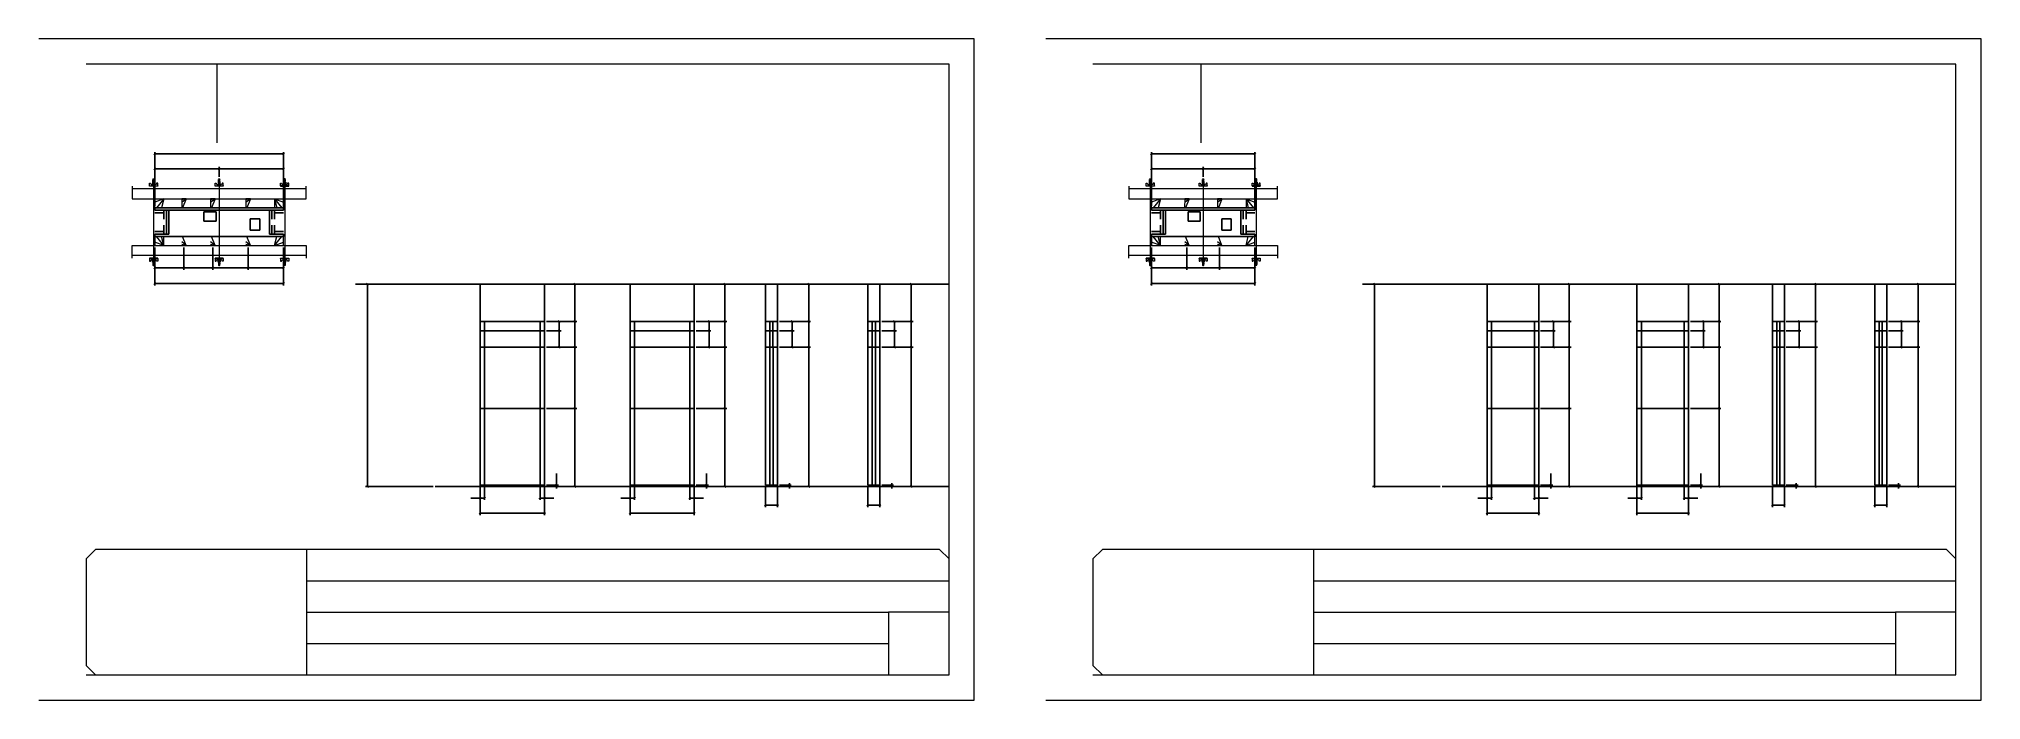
# Model space of a CAD drawing. Header units: metres. Extents: x 2743 to 5826, y 4957 to 6007.
import ezdxf

# ---------------------------------------------------------------- set-up
doc = ezdxf.new("R2010")
doc.units = ezdxf.units.M
for name, color, linetype in [('CHAPA', 7, 'Continuous'), ('COTA', 7, 'Continuous'), ('Hachura', 7, 'Continuous'), ('Madeira', 7, 'Continuous'), ('NIVEL 2° PAV.', 7, 'Continuous'), ('Nível', 7, 'Continuous'), ('Painéis', 7, 'Continuous'), ('Perfil Metálico', 7, 'Continuous'), ('SARR_2.2x7', 7, 'Continuous'), ('SARRAFO', 7, 'Continuous'), ('SARRAFO DE PRESSAO', 7, 'Continuous'), ('Texto Seção', 7, 'Continuous')]:
    doc.layers.add(name, color=color, linetype=linetype)

msp = doc.modelspace()

# ---------------------------------------------------------------- linework, layer by layer
at = {"layer": 'CHAPA', "color": 1, "lineweight": 25}
for points in [[(2927, 5735), (2927, 5739), (3131, 5739), (3131, 5735)], [(2927, 5735), (2927, 5739), (3131, 5739), (3131, 5735)], [(4509.2, 5735), (4509.2, 5739), (4673.2, 5739), (4673.2, 5735)], [(4509.2, 5735), (4509.2, 5739), (4673.2, 5739), (4673.2, 5735)], [(2949, 5735), (2945.4, 5735), (2945.4, 5697), (2949, 5697)], [(2949, 5735), (2945.4, 5735), (2945.4, 5697), (2949, 5697)], [(3112.6, 5735), (3109, 5735), (3109, 5697), (3112.6, 5697)], [(3112.6, 5735), (3109, 5735), (3109, 5697), (3112.6, 5697)], [(4531.2, 5735), (4527.6, 5735), (4527.6, 5697), (4531.2, 5697)], [(4531.2, 5735), (4527.6, 5735), (4527.6, 5697), (4531.2, 5697)], [(4654.8, 5735), (4651.2, 5735), (4651.2, 5697), (4654.8, 5697)], [(4654.8, 5735), (4651.2, 5735), (4651.2, 5697), (4654.8, 5697)], [(2927, 5697), (2927, 5693), (3131, 5693), (3131, 5697)], [(2927, 5697), (2927, 5693), (3131, 5693), (3131, 5697)], [(4509.2, 5697), (4509.2, 5693), (4673.2, 5693), (4673.2, 5697)], [(4509.2, 5697), (4509.2, 5693), (4673.2, 5693), (4673.2, 5697)]]:
    msp.add_lwpolyline(points, dxfattribs=at)
at = {"layer": 'COTA', "color": 0, "lineweight": 25}
for p, q in [((2928.5, 5825.9), (2925.5, 5822.9)), ((2928.5, 5802.3), (2925.5, 5799.3)), ((3030.5, 5802.3), (3027.5, 5799.3)), ((3027.5, 5799.3), (3030.5, 5802.3)), ((3129.5, 5822.9), (3132.5, 5825.9)), ((3129.5, 5799.3), (3132.5, 5802.3)), ((4510.7, 5825.9), (4507.7, 5822.9)), ((4510.7, 5802.3), (4507.7, 5799.3)), ((4592.7, 5802.3), (4589.7, 5799.3)), ((4589.7, 5799.3), (4592.7, 5802.3)), ((4671.7, 5822.9), (4674.7, 5825.9)), ((4671.7, 5799.3), (4674.7, 5802.3)), ((2928.5, 5644.9), (2925.5, 5641.9)), ((2971.5, 5641.9), (2974.5, 5644.9)), ((2974.5, 5644.9), (2971.5, 5641.9)), ((3017.5, 5641.9), (3020.5, 5644.9)), ((3020.5, 5644.9), (3017.5, 5641.9)), ((3073.5, 5641.9), (3076.5, 5644.9)), ((3076.5, 5644.9), (3073.5, 5641.9)), ((3129.5, 5641.9), (3132.5, 5644.9)), ((4510.8, 5644.9), (4507.8, 5641.9)), ((4563.8, 5641.9), (4566.8, 5644.9)), ((4566.8, 5644.9), (4563.8, 5641.9)), ((4615.8, 5641.9), (4618.8, 5644.9)), ((4618.8, 5644.9), (4615.8, 5641.9)), ((4671.8, 5641.9), (4674.8, 5644.9)), ((2928.5, 5620), (2925.5, 5617)), ((3129.5, 5617), (3132.5, 5620)), ((3595.2, 5615.9), (3592.2, 5618.9)), ((3833.2, 5615.9), (3830.2, 5618.9)), ((3966.5, 5615.9), (3963.5, 5618.9)), ((4129, 5615.9), (4126, 5618.9)), ((4510.7, 5620), (4507.7, 5617)), ((4671.7, 5617), (4674.7, 5620)), ((5173.7, 5615.9), (5170.7, 5618.9)), ((5411.7, 5615.9), (5408.7, 5618.9)), ((5565, 5615.9), (5562, 5618.9)), ((5727.5, 5615.9), (5724.5, 5618.9)), ((3592.2, 5559.9), (3595.2, 5556.9)), ((3830.2, 5559.9), (3833.2, 5556.9)), ((3963.5, 5559.9), (3966.5, 5556.9)), ((4126, 5559.9), (4129, 5556.9)), ((5170.7, 5559.9), (5173.7, 5556.9)), ((5408.7, 5559.9), (5411.7, 5556.9)), ((5562, 5559.9), (5565, 5556.9)), ((5724.5, 5559.9), (5727.5, 5556.9)), ((3595.2, 5515.9), (3592.2, 5518.9)), ((3833.2, 5515.9), (3830.2, 5518.9)), ((3966.5, 5515.9), (3963.5, 5518.9)), ((4129, 5515.9), (4126, 5518.9)), ((5173.7, 5515.9), (5170.7, 5518.9)), ((5411.7, 5515.9), (5408.7, 5518.9)), ((5565, 5515.9), (5562, 5518.9)), ((5727.5, 5515.9), (5724.5, 5518.9)), ((3595.2, 5418.9), (3592.2, 5421.9)), ((3592.2, 5421.9), (3595.2, 5418.9)), ((3833.2, 5418.9), (3830.2, 5421.9)), ((3830.2, 5421.9), (3833.2, 5418.9)), ((5173.7, 5418.9), (5170.7, 5421.9)), ((5170.7, 5421.9), (5173.7, 5418.9)), ((5411.7, 5418.9), (5408.7, 5421.9)), ((5408.7, 5421.9), (5411.7, 5418.9)), ((3444.9, 5279.4), (3441.9, 5276.4)), ((3448.9, 5276.4), (3451.9, 5279.4)), ((3539.9, 5279.4), (3536.9, 5276.4)), ((3543.9, 5276.4), (3546.9, 5279.4)), ((3563.1, 5299.9), (3566.1, 5296.9)), ((3566.1, 5294.9), (3563.1, 5297.9)), ((3592.2, 5297.9), (3595.2, 5294.9)), ((3682.8, 5279.4), (3679.8, 5276.4)), ((3686.8, 5276.4), (3689.8, 5279.4)), ((3777.8, 5279.4), (3774.8, 5276.4)), ((3781.8, 5276.4), (3784.8, 5279.4)), ((3801.1, 5299.9), (3804.1, 5296.9)), ((3804.1, 5294.9), (3801.1, 5297.9)), ((3830.2, 5297.9), (3833.2, 5294.9)), ((3932.7, 5299.9), (3935.7, 5296.9)), ((3935.7, 5294.9), (3932.7, 5297.9)), ((3963.5, 5297.9), (3966.5, 5294.9)), ((4095.2, 5299.9), (4098.2, 5296.9)), ((4098.2, 5294.9), (4095.2, 5297.9)), ((4126, 5297.9), (4129, 5294.9)), ((5043.4, 5279.4), (5040.4, 5276.4)), ((5047.4, 5276.4), (5050.4, 5279.4)), ((5118.4, 5279.4), (5115.4, 5276.4)), ((5122.4, 5276.4), (5125.4, 5279.4)), ((5141.6, 5299.9), (5144.6, 5296.9)), ((5144.6, 5294.9), (5141.6, 5297.9)), ((5170.7, 5297.9), (5173.7, 5294.9)), ((5281.3, 5279.4), (5278.3, 5276.4)), ((5285.3, 5276.4), (5288.3, 5279.4)), ((5356.3, 5279.4), (5353.3, 5276.4)), ((5360.3, 5276.4), (5363.3, 5279.4)), ((5379.6, 5299.9), (5382.6, 5296.9)), ((5382.6, 5294.9), (5379.6, 5297.9)), ((5408.7, 5297.9), (5411.7, 5294.9)), ((5531.2, 5299.9), (5534.2, 5296.9)), ((5534.2, 5294.9), (5531.2, 5297.9)), ((5562, 5297.9), (5565, 5294.9)), ((5693.7, 5299.9), (5696.7, 5296.9)), ((5696.7, 5294.9), (5693.7, 5297.9)), ((5724.5, 5297.9), (5727.5, 5294.9)), ((3444.9, 5255.3), (3441.9, 5252.3)), ((3543.9, 5252.3), (3546.9, 5255.3)), ((3682.8, 5255.3), (3679.8, 5252.3)), ((3781.8, 5252.3), (3784.8, 5255.3)), ((3897.8, 5268), (3894.8, 5265)), ((3913.8, 5265), (3916.8, 5268)), ((4060.3, 5268), (4057.3, 5265)), ((4076.3, 5265), (4079.3, 5268)), ((5043.4, 5255.3), (5040.4, 5252.3)), ((5122.4, 5252.3), (5125.4, 5255.3)), ((5281.3, 5255.3), (5278.3, 5252.3)), ((5360.3, 5252.3), (5363.3, 5255.3)), ((5496.3, 5268), (5493.3, 5265)), ((5512.3, 5265), (5515.3, 5268)), ((5658.8, 5268), (5655.8, 5265)), ((5674.8, 5265), (5677.8, 5268))]:
    msp.add_line(p, q, dxfattribs=at)
at = {"layer": 'COTA', "color": 241, "lineweight": 25}
for p, q in [((2927, 5742), (2927, 5827.4)), ((3131, 5824.4), (2927, 5824.4)), ((2927, 5776), (2927, 5803.8)), ((2927, 5800.8), (3029, 5800.8)), ((3029, 5787.8), (3029, 5803.8)), ((3029, 5787.8), (3029, 5803.8)), ((3131, 5800.8), (3029, 5800.8)), ((3131, 5742), (3131, 5827.4)), ((3131, 5776), (3131, 5803.8)), ((4509.2, 5742), (4509.2, 5827.4)), ((4673.2, 5824.4), (4509.2, 5824.4)), ((4509.2, 5776), (4509.2, 5803.8)), ((4509.2, 5800.8), (4591.2, 5800.8)), ((4591.2, 5787.8), (4591.2, 5803.8)), ((4591.2, 5787.8), (4591.2, 5803.8)), ((4673.2, 5800.8), (4591.2, 5800.8)), ((4673.2, 5742), (4673.2, 5827.4)), ((4673.2, 5776), (4673.2, 5803.8)), ((2927, 5676), (2927, 5615.5)), ((2927, 5676), (2927, 5640.4)), ((2973, 5676), (2973, 5640.4)), ((2973, 5676), (2973, 5640.4)), ((3019, 5676), (3019, 5640.4)), ((3019, 5676), (3019, 5640.4)), ((3075, 5676), (3075, 5640.4)), ((3075, 5676), (3075, 5640.4)), ((3131, 5676), (3131, 5615.5)), ((3131, 5676), (3131, 5640.4)), ((4509.2, 5676), (4509.2, 5615.5)), ((4509.3, 5676), (4509.3, 5640.4)), ((4565.3, 5676), (4565.3, 5640.4)), ((4565.3, 5676), (4565.3, 5640.4)), ((4617.3, 5676), (4617.3, 5640.4)), ((4617.3, 5676), (4617.3, 5640.4)), ((4673.2, 5676), (4673.2, 5615.5)), ((4673.3, 5676), (4673.3, 5640.4)), ((2927, 5643.4), (2973, 5643.4)), ((2973, 5643.4), (3019, 5643.4)), ((3019, 5643.4), (3075, 5643.4)), ((3075, 5643.4), (3131, 5643.4)), ((4509.3, 5643.4), (4565.3, 5643.4)), ((4565.3, 5643.4), (4617.3, 5643.4)), ((4617.3, 5643.4), (4673.3, 5643.4)), ((3131, 5618.5), (2927, 5618.5)), ((3443.4, 5558.4), (3443.4, 5617.4)), ((3545.4, 5617.4), (3443.4, 5617.4)), ((3545.4, 5558.4), (3545.4, 5617.4)), ((3783.3, 5617.4), (3681.3, 5617.4)), ((3681.3, 5558.4), (3681.3, 5617.4)), ((3783.3, 5558.4), (3783.3, 5617.4)), ((4673.2, 5618.5), (4509.2, 5618.5)), ((5041.9, 5558.4), (5041.9, 5617.4)), ((5123.9, 5617.4), (5041.9, 5617.4)), ((5123.9, 5558.4), (5123.9, 5617.4)), ((5361.8, 5617.4), (5279.8, 5617.4)), ((5279.8, 5558.4), (5279.8, 5617.4)), ((5361.8, 5558.4), (5361.8, 5617.4))]:
    msp.add_line(p, q, dxfattribs=at)
at = {"layer": 'COTA', "color": 180, "lineweight": 25}
for p, q in [((3024.1, 5732.5), (3004.8, 5732.5)), ((3004.8, 5732.5), (3004.8, 5717.5)), ((3004.8, 5717.5), (3024.1, 5717.5)), ((3024.1, 5717.5), (3024.1, 5732.5)), ((3093.4, 5721.5), (3078.4, 5721.5)), ((3078.4, 5721.5), (3078.4, 5703.5)), ((3093.4, 5703.5), (3093.4, 5721.5)), ((4586.2, 5732.5), (4567.2, 5732.5)), ((4567.2, 5732.5), (4567.2, 5717.5)), ((4567.2, 5717.5), (4586.2, 5717.5)), ((4586.2, 5717.5), (4586.2, 5732.5)), ((4635.7, 5721.5), (4620.7, 5721.5)), ((4620.7, 5721.5), (4620.7, 5703.5)), ((4635.7, 5703.5), (4635.7, 5721.5)), ((3078.4, 5703.5), (3093.4, 5703.5)), ((4620.7, 5703.5), (4635.7, 5703.5))]:
    msp.add_line(p, q, dxfattribs=at)
at = {"layer": 'COTA', "color": 4, "lineweight": 25}
for p, q in [((3548.4, 5617.4), (3596.7, 5617.4)), ((3593.7, 5558.4), (3593.7, 5617.4)), ((3786.3, 5617.4), (3834.7, 5617.4)), ((3831.7, 5558.4), (3831.7, 5617.4)), ((3918.3, 5617.4), (3968, 5617.4)), ((3965, 5558.4), (3965, 5617.4)), ((4080.8, 5617.4), (4130.5, 5617.4)), ((4127.5, 5558.4), (4127.5, 5617.4)), ((5126.9, 5617.4), (5175.2, 5617.4)), ((5172.2, 5558.4), (5172.2, 5617.4)), ((5364.8, 5617.4), (5413.2, 5617.4)), ((5410.2, 5558.4), (5410.2, 5617.4)), ((5516.8, 5617.4), (5566.5, 5617.4)), ((5563.5, 5558.4), (5563.5, 5617.4)), ((5679.3, 5617.4), (5729, 5617.4)), ((5726, 5558.4), (5726, 5617.4)), ((3548.4, 5558.4), (3596.7, 5558.4)), ((3786.3, 5558.4), (3834.7, 5558.4)), ((3918.3, 5558.4), (3968, 5558.4)), ((4080.8, 5558.4), (4130.5, 5558.4)), ((5126.9, 5558.4), (5175.2, 5558.4)), ((5364.8, 5558.4), (5413.2, 5558.4)), ((5516.8, 5558.4), (5566.5, 5558.4)), ((5679.3, 5558.4), (5729, 5558.4)), ((3548.4, 5517.4), (3596.7, 5517.4)), ((3593.7, 5420.4), (3593.7, 5517.4)), ((3786.3, 5517.4), (3834.7, 5517.4)), ((3831.7, 5420.4), (3831.7, 5517.4)), ((3918.3, 5517.4), (3968, 5517.4)), ((3965, 5296.4), (3965, 5517.4)), ((4080.8, 5517.4), (4130.5, 5517.4)), ((4127.5, 5296.4), (4127.5, 5517.4)), ((5126.9, 5517.4), (5175.2, 5517.4)), ((5172.2, 5420.4), (5172.2, 5517.4)), ((5364.8, 5517.4), (5413.2, 5517.4)), ((5410.2, 5420.4), (5410.2, 5517.4)), ((5516.8, 5517.4), (5566.5, 5517.4)), ((5563.5, 5296.4), (5563.5, 5517.4)), ((5679.3, 5517.4), (5729, 5517.4)), ((5726, 5296.4), (5726, 5517.4)), ((3548.4, 5420.4), (3596.7, 5420.4)), ((3586.2, 5420.4), (3596.7, 5420.4)), ((3593.7, 5296.4), (3593.7, 5420.4)), ((3786.3, 5420.4), (3834.7, 5420.4)), ((3824.2, 5420.4), (3834.7, 5420.4)), ((3831.7, 5296.4), (3831.7, 5420.4)), ((5126.9, 5420.4), (5175.2, 5420.4)), ((5164.7, 5420.4), (5175.2, 5420.4)), ((5172.2, 5296.4), (5172.2, 5420.4)), ((5364.8, 5420.4), (5413.2, 5420.4)), ((5402.7, 5420.4), (5413.2, 5420.4)), ((5410.2, 5296.4), (5410.2, 5420.4)), ((3564.6, 5298.4), (3564.6, 5317.2)), ((3802.6, 5298.4), (3802.6, 5317.2)), ((5143.1, 5298.4), (5143.1, 5317.2)), ((5381.1, 5298.4), (5381.1, 5317.2)), ((3443.4, 5277.9), (3428.6, 5277.9)), ((3443.4, 5295.4), (3443.4, 5250.8)), ((3443.4, 5293.4), (3443.4, 5274.9)), ((3450.4, 5277.9), (3443.4, 5277.9)), ((3450.4, 5295.4), (3450.4, 5274.9)), ((3538.4, 5295.4), (3538.4, 5274.9)), ((3538.4, 5277.9), (3545.4, 5277.9)), ((3545.4, 5295.4), (3545.4, 5250.8)), ((3545.4, 5293.4), (3545.4, 5274.9)), ((3545.4, 5277.9), (3560.1, 5277.9)), ((3548.4, 5298.4), (3567.6, 5298.4)), ((3548.4, 5296.4), (3567.6, 5296.4)), ((3548.4, 5296.4), (3596.7, 5296.4)), ((3564.6, 5296.4), (3564.6, 5298.4)), ((3564.6, 5296.4), (3564.6, 5293.4)), ((3681.3, 5277.9), (3666.6, 5277.9)), ((3681.3, 5295.4), (3681.3, 5250.8)), ((3681.3, 5293.4), (3681.3, 5274.9)), ((3688.3, 5277.9), (3681.3, 5277.9)), ((3688.3, 5295.4), (3688.3, 5274.9)), ((3776.3, 5295.4), (3776.3, 5274.9)), ((3776.3, 5277.9), (3783.3, 5277.9)), ((3783.3, 5295.4), (3783.3, 5250.8)), ((3783.3, 5293.4), (3783.3, 5274.9)), ((3783.3, 5277.9), (3798, 5277.9)), ((3786.3, 5298.4), (3805.6, 5298.4)), ((3786.3, 5296.4), (3805.6, 5296.4)), ((3786.3, 5296.4), (3834.7, 5296.4)), ((3802.6, 5296.4), (3802.6, 5298.4)), ((3802.6, 5296.4), (3802.6, 5293.4)), ((3896.3, 5295.4), (3896.3, 5263.5)), ((3915.3, 5295.4), (3915.3, 5263.5)), ((3918.3, 5298.4), (3937.2, 5298.4)), ((3918.3, 5296.4), (3937.2, 5296.4)), ((3918.3, 5296.4), (3968, 5296.4)), ((3934.2, 5298.4), (3934.2, 5301.4)), ((3934.2, 5296.4), (3934.2, 5298.4)), ((3934.2, 5296.4), (3934.2, 5293.4)), ((4058.8, 5295.4), (4058.8, 5263.5)), ((4077.8, 5295.4), (4077.8, 5263.5)), ((4080.8, 5298.4), (4099.7, 5298.4)), ((4080.8, 5296.4), (4099.7, 5296.4)), ((4080.8, 5296.4), (4130.5, 5296.4)), ((4096.7, 5298.4), (4096.7, 5301.4)), ((4096.7, 5296.4), (4096.7, 5298.4)), ((4096.7, 5296.4), (4096.7, 5293.4)), ((5041.9, 5277.9), (5027.1, 5277.9)), ((5041.9, 5295.4), (5041.9, 5250.8)), ((5041.9, 5293.4), (5041.9, 5274.9)), ((5048.9, 5277.9), (5041.9, 5277.9)), ((5048.9, 5295.4), (5048.9, 5274.9)), ((5116.9, 5295.4), (5116.9, 5274.9)), ((5116.9, 5277.9), (5123.9, 5277.9)), ((5123.9, 5295.4), (5123.9, 5250.8)), ((5123.9, 5293.4), (5123.9, 5274.9)), ((5123.9, 5277.9), (5138.6, 5277.9)), ((5126.9, 5298.4), (5146.1, 5298.4)), ((5126.9, 5296.4), (5146.1, 5296.4)), ((5126.9, 5296.4), (5175.2, 5296.4)), ((5143.1, 5296.4), (5143.1, 5298.4)), ((5143.1, 5296.4), (5143.1, 5293.4)), ((5279.8, 5277.9), (5265.1, 5277.9)), ((5279.8, 5295.4), (5279.8, 5250.8)), ((5279.8, 5293.4), (5279.8, 5274.9)), ((5286.8, 5277.9), (5279.8, 5277.9)), ((5286.8, 5295.4), (5286.8, 5274.9)), ((5354.8, 5295.4), (5354.8, 5274.9)), ((5354.8, 5277.9), (5361.8, 5277.9)), ((5361.8, 5295.4), (5361.8, 5250.8)), ((5361.8, 5293.4), (5361.8, 5274.9)), ((5361.8, 5277.9), (5376.5, 5277.9)), ((5364.8, 5298.4), (5384.1, 5298.4)), ((5364.8, 5296.4), (5384.1, 5296.4)), ((5364.8, 5296.4), (5413.2, 5296.4)), ((5381.1, 5296.4), (5381.1, 5298.4)), ((5381.1, 5296.4), (5381.1, 5293.4)), ((5494.8, 5295.4), (5494.8, 5263.5)), ((5513.8, 5295.4), (5513.8, 5263.5)), ((5516.8, 5298.4), (5535.7, 5298.4)), ((5516.8, 5296.4), (5535.7, 5296.4)), ((5516.8, 5296.4), (5566.5, 5296.4)), ((5532.7, 5298.4), (5532.7, 5301.4)), ((5532.7, 5296.4), (5532.7, 5298.4)), ((5532.7, 5296.4), (5532.7, 5293.4)), ((5657.3, 5295.4), (5657.3, 5263.5)), ((5676.3, 5295.4), (5676.3, 5263.5)), ((5679.3, 5298.4), (5698.2, 5298.4)), ((5679.3, 5296.4), (5698.2, 5296.4)), ((5679.3, 5296.4), (5729, 5296.4)), ((5695.2, 5298.4), (5695.2, 5301.4)), ((5695.2, 5296.4), (5695.2, 5298.4)), ((5695.2, 5296.4), (5695.2, 5293.4)), ((3545.4, 5253.8), (3443.4, 5253.8)), ((3783.3, 5253.8), (3681.3, 5253.8)), ((3896.3, 5266.5), (3915.3, 5266.5)), ((4058.8, 5266.5), (4077.8, 5266.5)), ((5123.9, 5253.8), (5041.9, 5253.8)), ((5361.8, 5253.8), (5279.8, 5253.8)), ((5494.8, 5266.5), (5513.8, 5266.5)), ((5657.3, 5266.5), (5676.3, 5266.5))]:
    msp.add_line(p, q, dxfattribs=at)
at = {"layer": 'COTA', "color": 241, "lineweight": 25}
for points in [[(3915.3, 5558.4), (3915.3, 5617.4), (3896.3, 5617.4), (3896.3, 5558.4)], [(4077.8, 5558.4), (4077.8, 5617.4), (4058.8, 5617.4), (4058.8, 5558.4)], [(5513.8, 5558.4), (5513.8, 5617.4), (5494.8, 5617.4), (5494.8, 5558.4)], [(5676.3, 5558.4), (5676.3, 5617.4), (5657.3, 5617.4), (5657.3, 5558.4)]]:
    msp.add_lwpolyline(points, dxfattribs=at)
at = {"layer": 'Hachura', "color": 0, "lineweight": 9}
for p, q in [((2918.5, 5773), (2918.5, 5778.2)), ((2918.5, 5778.2), (2920.2, 5778.2)), ((2918.5, 5773.9), (2931.4, 5773.9)), ((2918.5, 5773.9), (2923.7, 5773.9)), ((2931.4, 5773), (2918.5, 5773)), ((2918.7, 5774), (2918.7, 5773)), ((2918.9, 5774), (2918.9, 5773)), ((2919.2, 5774), (2919.2, 5773)), ((2919.7, 5774), (2919.7, 5773)), ((2920.2, 5778.2), (2920.8, 5776)), ((2920.5, 5774), (2920.5, 5773)), ((2921.1, 5775.7), (2923, 5775.7)), ((2921.9, 5774), (2921.9, 5773)), ((2930.5, 5773), (2922.6, 5773)), ((2923, 5776.5), (2926.9, 5776.5)), ((2923, 5773.9), (2923, 5776.5)), ((2925, 5773.9), (2923, 5773.9)), ((2926.6, 5779.7), (2923.3, 5779.7)), ((2926.6, 5779.7), (2923.3, 5779.7)), ((2923.3, 5779.7), (2923.3, 5776.5)), ((2923.7, 5773.9), (2924.3, 5773.9)), ((2926, 5782.8), (2923.8, 5783.9)), ((2926, 5781.6), (2923.8, 5782.7)), ((2926, 5780.5), (2923.8, 5781.5)), ((2925.1, 5779.7), (2923.8, 5780.4)), ((2923.9, 5784.5), (2924.3, 5784.8)), ((2923.9, 5784.2), (2923.9, 5784.5)), ((2925.9, 5784.5), (2923.9, 5784.5)), ((2923.9, 5784.2), (2925.9, 5783.2)), ((2923.9, 5784.2), (2925.9, 5783.2)), ((2923.9, 5784.1), (2926, 5783)), ((2923.9, 5783), (2923.9, 5783.7)), ((2925.9, 5782.7), (2923.9, 5783.7)), ((2923.9, 5783), (2925.9, 5782.1)), ((2923.9, 5782.9), (2926, 5781.9)), ((2923.9, 5781.9), (2923.9, 5782.5)), ((2925.9, 5781.5), (2923.9, 5782.5)), ((2923.9, 5782.3), (2923.9, 5782.5)), ((2923.9, 5781.9), (2925.9, 5780.9)), ((2923.9, 5781.8), (2926, 5780.7)), ((2923.9, 5780.7), (2923.9, 5781.4)), ((2925.9, 5780.4), (2923.9, 5781.4)), ((2923.9, 5780.7), (2925.9, 5779.7)), ((2924.8, 5779.7), (2923.9, 5780.2)), ((2923.9, 5779.7), (2923.9, 5780.2)), ((2924, 5773.6), (2924, 5773.8)), ((2924, 5773.2), (2924, 5773.6)), ((2924.3, 5784.8), (2925.5, 5784.8)), ((2924.3, 5779.7), (2924.3, 5776.5)), ((2925.9, 5783.9), (2924.6, 5784.5)), ((2924.7, 5773.9), (2924.7, 5775.9)), ((2926, 5783.9), (2924.8, 5784.5)), ((2925, 5773.9), (2925, 5773)), ((2925.2, 5775.9), (2925.2, 5773.9)), ((2925.4, 5784.5), (2926, 5784.2)), ((2925.9, 5784.5), (2925.5, 5784.8)), ((2925.6, 5784.5), (2925.9, 5784.4)), ((2925.9, 5783.9), (2925.9, 5783.2)), ((2925.9, 5782.1), (2925.9, 5782.7)), ((2925.9, 5781.3), (2925.9, 5781.5)), ((2925.9, 5781.3), (2925.9, 5780.9)), ((2925.9, 5780.4), (2925.9, 5779.7)), ((2925.9, 5779.7), (2925.9, 5776.5)), ((2925.9, 5773.8), (2925.9, 5773.4)), ((2926.6, 5776.5), (2926.6, 5779.7)), ((2926.9, 5776.5), (2926.6, 5776.5)), ((2926.9, 5776.5), (2926.6, 5776.5)), ((2926.9, 5776.5), (2926.9, 5773.9)), ((2928.8, 5775.7), (2926.9, 5775.7)), ((2928, 5774), (2928, 5773)), ((2929.7, 5778.2), (2929.2, 5776)), ((2929.4, 5774), (2929.4, 5773)), ((2931.4, 5778.2), (2929.7, 5778.2)), ((2930.3, 5774), (2930.3, 5773)), ((2930.7, 5774), (2930.7, 5773)), ((2931.1, 5774), (2931.1, 5773)), ((2931.3, 5774), (2931.3, 5773)), ((2931.4, 5773.9), (2931.4, 5778.2)), ((2931.4, 5773.9), (2931.4, 5773)), ((3022.5, 5773), (3022.5, 5778.2)), ((3022.5, 5778.2), (3024.2, 5778.2)), ((3022.5, 5773.9), (3035.4, 5773.9)), ((3022.5, 5773.9), (3027.7, 5773.9)), ((3035.4, 5773), (3022.5, 5773)), ((3022.7, 5774), (3022.7, 5773)), ((3022.9, 5774), (3022.9, 5773)), ((3023.2, 5774), (3023.2, 5773)), ((3023.7, 5774), (3023.7, 5773)), ((3024.2, 5778.2), (3024.8, 5776)), ((3024.5, 5774), (3024.5, 5773)), ((3025.1, 5775.7), (3027, 5775.7)), ((3025.9, 5774), (3025.9, 5773)), ((3034.5, 5773), (3026.6, 5773)), ((3027, 5776.5), (3030.9, 5776.5)), ((3027, 5773.9), (3027, 5776.5)), ((3029, 5773.9), (3027, 5773.9)), ((3030.6, 5779.7), (3027.3, 5779.7)), ((3030.6, 5779.7), (3027.3, 5779.7)), ((3027.3, 5779.7), (3027.3, 5776.5)), ((3027.7, 5773.9), (3028.3, 5773.9)), ((3030, 5782.8), (3027.8, 5783.9)), ((3030, 5781.6), (3027.8, 5782.7)), ((3030, 5780.5), (3027.8, 5781.5)), ((3029.1, 5779.7), (3027.8, 5780.4)), ((3027.9, 5784.5), (3028.3, 5784.8)), ((3027.9, 5784.2), (3027.9, 5784.5)), ((3029.9, 5784.5), (3027.9, 5784.5)), ((3027.9, 5784.2), (3029.9, 5783.2)), ((3027.9, 5784.2), (3029.9, 5783.2)), ((3027.9, 5784.1), (3030, 5783)), ((3027.9, 5783), (3027.9, 5783.7)), ((3029.9, 5782.7), (3027.9, 5783.7)), ((3027.9, 5783), (3029.9, 5782.1)), ((3027.9, 5782.9), (3030, 5781.9)), ((3027.9, 5781.9), (3027.9, 5782.5)), ((3029.9, 5781.5), (3027.9, 5782.5)), ((3027.9, 5782.3), (3027.9, 5782.5)), ((3027.9, 5781.9), (3029.9, 5780.9)), ((3027.9, 5781.8), (3030, 5780.7)), ((3027.9, 5780.7), (3027.9, 5781.4)), ((3029.9, 5780.4), (3027.9, 5781.4)), ((3027.9, 5780.7), (3029.9, 5779.7)), ((3028.8, 5779.7), (3027.9, 5780.2)), ((3027.9, 5779.7), (3027.9, 5780.2)), ((3028, 5773.6), (3028, 5773.8)), ((3028, 5773.2), (3028, 5773.6)), ((3028.3, 5784.8), (3029.5, 5784.8)), ((3028.3, 5779.7), (3028.3, 5776.5)), ((3029.9, 5783.9), (3028.6, 5784.5)), ((3028.7, 5773.9), (3028.7, 5775.9)), ((3030, 5783.9), (3028.8, 5784.5)), ((3029, 5773.9), (3029, 5773)), ((3029.2, 5775.9), (3029.2, 5773.9)), ((3029.4, 5784.5), (3030, 5784.2)), ((3029.9, 5784.5), (3029.5, 5784.8)), ((3029.6, 5784.5), (3029.9, 5784.4)), ((3029.9, 5783.9), (3029.9, 5783.2)), ((3029.9, 5782.1), (3029.9, 5782.7)), ((3029.9, 5781.3), (3029.9, 5781.5)), ((3029.9, 5781.3), (3029.9, 5780.9)), ((3029.9, 5780.4), (3029.9, 5779.7)), ((3029.9, 5779.7), (3029.9, 5776.5)), ((3029.9, 5773.8), (3029.9, 5773.4)), ((3030.6, 5776.5), (3030.6, 5779.7)), ((3030.9, 5776.5), (3030.6, 5776.5)), ((3030.9, 5776.5), (3030.6, 5776.5)), ((3030.9, 5776.5), (3030.9, 5773.9)), ((3032.8, 5775.7), (3030.9, 5775.7)), ((3032, 5774), (3032, 5773)), ((3033.7, 5778.2), (3033.2, 5776)), ((3033.4, 5774), (3033.4, 5773)), ((3035.4, 5778.2), (3033.7, 5778.2)), ((3034.3, 5774), (3034.3, 5773)), ((3034.7, 5774), (3034.7, 5773)), ((3035.1, 5774), (3035.1, 5773)), ((3035.3, 5774), (3035.3, 5773)), ((3035.4, 5773.9), (3035.4, 5778.2)), ((3035.4, 5773.9), (3035.4, 5773)), ((3126.5, 5773.9), (3126.5, 5778.2)), ((3126.5, 5778.2), (3128.2, 5778.2)), ((3139.4, 5773.9), (3126.5, 5773.9)), ((3126.5, 5773.9), (3126.5, 5773)), ((3126.5, 5773), (3139.4, 5773)), ((3126.7, 5774), (3126.7, 5773)), ((3126.9, 5774), (3126.9, 5773)), ((3127.2, 5774), (3127.2, 5773)), ((3127.5, 5773), (3135.3, 5773)), ((3127.7, 5774), (3127.7, 5773)), ((3128.2, 5778.2), (3128.8, 5776)), ((3128.5, 5774), (3128.5, 5773)), ((3129.1, 5775.7), (3131, 5775.7)), ((3129.9, 5774), (3129.9, 5773)), ((3134.9, 5776.5), (3131, 5776.5)), ((3131, 5776.5), (3131, 5773.9)), ((3131, 5776.5), (3131.3, 5776.5)), ((3131, 5776.5), (3131.3, 5776.5)), ((3131.3, 5779.7), (3134.6, 5779.7)), ((3131.3, 5779.7), (3134.6, 5779.7)), ((3131.3, 5776.5), (3131.3, 5779.7)), ((3132.6, 5784.5), (3131.9, 5784.2)), ((3134.1, 5784.1), (3131.9, 5783)), ((3134.1, 5782.9), (3131.9, 5781.9)), ((3134.1, 5781.8), (3131.9, 5780.7)), ((3132, 5783.9), (3133.1, 5784.5)), ((3132, 5782.8), (3134.1, 5783.9)), ((3132, 5781.6), (3134.1, 5782.7)), ((3132, 5780.5), (3134.1, 5781.5)), ((3132, 5773.8), (3132, 5773.4)), ((3132.1, 5784.5), (3132.4, 5784.8)), ((3132.3, 5784.5), (3132.1, 5784.4)), ((3132.1, 5783.9), (3133.4, 5784.5)), ((3132.1, 5784.5), (3134, 5784.5)), ((3134, 5784.2), (3132.1, 5783.2)), ((3134, 5784.2), (3132.1, 5783.2)), ((3132.1, 5783.9), (3132.1, 5783.2)), ((3132.1, 5782.7), (3134, 5783.7)), ((3134, 5783), (3132.1, 5782.1)), ((3132.1, 5782.1), (3132.1, 5782.7)), ((3132.1, 5781.5), (3134, 5782.5)), ((3134, 5781.9), (3132.1, 5780.9)), ((3132.1, 5781.3), (3132.1, 5781.5)), ((3132.1, 5780.4), (3134, 5781.4)), ((3132.1, 5781.3), (3132.1, 5780.9)), ((3134, 5780.7), (3132.1, 5779.7)), ((3132.1, 5780.4), (3132.1, 5779.7)), ((3132.1, 5779.7), (3132.1, 5776.5)), ((3133.7, 5784.8), (3132.4, 5784.8)), ((3132.8, 5779.7), (3134.1, 5780.4)), ((3132.8, 5775.9), (3132.8, 5773.9)), ((3133, 5773.9), (3134.9, 5773.9)), ((3133, 5773.9), (3133, 5773)), ((3133.1, 5779.7), (3134, 5780.2)), ((3133.3, 5773.9), (3133.3, 5775.9)), ((3133.6, 5779.7), (3133.6, 5776.5)), ((3134.3, 5773.9), (3133.6, 5773.9)), ((3134, 5784.5), (3133.7, 5784.8)), ((3133.9, 5773.6), (3133.9, 5773.8)), ((3133.9, 5773.2), (3133.9, 5773.6)), ((3134, 5784.2), (3134, 5784.5)), ((3134, 5783), (3134, 5783.7)), ((3134, 5781.9), (3134, 5782.5)), ((3134, 5782.3), (3134, 5782.5)), ((3134, 5780.7), (3134, 5781.4)), ((3134, 5779.7), (3134, 5780.2)), ((3139.4, 5773.9), (3134.3, 5773.9)), ((3134.6, 5779.7), (3134.6, 5776.5)), ((3134.9, 5773.9), (3134.9, 5776.5)), ((3136.8, 5775.7), (3134.9, 5775.7)), ((3136, 5774), (3136, 5773)), ((3137.7, 5778.2), (3137.2, 5776)), ((3137.4, 5774), (3137.4, 5773)), ((3139.4, 5778.2), (3137.7, 5778.2)), ((3138.3, 5774), (3138.3, 5773)), ((3138.7, 5774), (3138.7, 5773)), ((3139.1, 5774), (3139.1, 5773)), ((3139.3, 5774), (3139.3, 5773)), ((3139.4, 5773), (3139.4, 5778.2)), ((4500.8, 5773), (4500.8, 5778.2)), ((4500.8, 5778.2), (4502.5, 5778.2)), ((4500.8, 5773.9), (4513.7, 5773.9)), ((4500.8, 5773.9), (4506, 5773.9)), ((4513.7, 5773), (4500.8, 5773)), ((4500.9, 5774), (4500.9, 5773)), ((4501.1, 5774), (4501.1, 5773)), ((4501.5, 5774), (4501.5, 5773)), ((4501.9, 5774), (4501.9, 5773)), ((4502.5, 5778.2), (4503.1, 5776)), ((4502.8, 5774), (4502.8, 5773)), ((4503.4, 5775.7), (4505.3, 5775.7)), ((4504.2, 5774), (4504.2, 5773)), ((4512.7, 5773), (4504.9, 5773)), ((4505.3, 5776.5), (4509.2, 5776.5)), ((4505.3, 5773.9), (4505.3, 5776.5)), ((4507.2, 5773.9), (4505.3, 5773.9)), ((4508.9, 5779.7), (4505.6, 5779.7)), ((4508.9, 5779.7), (4505.6, 5779.7)), ((4505.6, 5779.7), (4505.6, 5776.5)), ((4506, 5773.9), (4506.6, 5773.9)), ((4506.1, 5784.1), (4508.3, 5783)), ((4508.2, 5782.8), (4506.1, 5783.9)), ((4506.1, 5782.9), (4508.3, 5781.9)), ((4508.2, 5781.6), (4506.1, 5782.7)), ((4506.1, 5781.8), (4508.3, 5780.7)), ((4508.2, 5780.5), (4506.1, 5781.5)), ((4507.4, 5779.7), (4506.1, 5780.4)), ((4506.2, 5784.5), (4506.5, 5784.8)), ((4506.2, 5784.2), (4506.2, 5784.5)), ((4508.1, 5784.5), (4506.2, 5784.5)), ((4506.2, 5784.2), (4508.1, 5783.2)), ((4506.2, 5784.2), (4508.1, 5783.2)), ((4506.2, 5783), (4506.2, 5783.7)), ((4508.1, 5782.7), (4506.2, 5783.7)), ((4506.2, 5783), (4508.1, 5782.1)), ((4506.2, 5781.9), (4506.2, 5782.5)), ((4508.1, 5781.5), (4506.2, 5782.5)), ((4506.2, 5782.3), (4506.2, 5782.5)), ((4506.2, 5781.9), (4508.1, 5780.9)), ((4506.2, 5780.7), (4506.2, 5781.4)), ((4508.1, 5780.4), (4506.2, 5781.4)), ((4506.2, 5780.7), (4508.1, 5779.7)), ((4507.1, 5779.7), (4506.2, 5780.2)), ((4506.2, 5779.7), (4506.2, 5780.2)), ((4506.3, 5773.6), (4506.3, 5773.8)), ((4506.3, 5773.2), (4506.3, 5773.6)), ((4506.5, 5784.8), (4507.8, 5784.8)), ((4506.6, 5779.7), (4506.6, 5776.5)), ((4508.1, 5783.9), (4506.9, 5784.5)), ((4506.9, 5773.9), (4506.9, 5775.9)), ((4508.2, 5783.9), (4507.1, 5784.5)), ((4507.2, 5773.9), (4507.2, 5773)), ((4507.4, 5775.9), (4507.4, 5773.9)), ((4507.6, 5784.5), (4508.3, 5784.2)), ((4508.1, 5784.5), (4507.8, 5784.8)), ((4507.9, 5784.5), (4508.1, 5784.4)), ((4508.1, 5783.9), (4508.1, 5783.2)), ((4508.1, 5782.1), (4508.1, 5782.7)), ((4508.1, 5781.3), (4508.1, 5781.5)), ((4508.1, 5781.3), (4508.1, 5780.9)), ((4508.1, 5780.4), (4508.1, 5779.7)), ((4508.1, 5779.7), (4508.1, 5776.5)), ((4508.2, 5773.8), (4508.2, 5773.4)), ((4508.9, 5776.5), (4508.9, 5779.7)), ((4509.2, 5776.5), (4508.9, 5776.5)), ((4509.2, 5776.5), (4508.9, 5776.5)), ((4509.2, 5776.5), (4509.2, 5773.9)), ((4511.1, 5775.7), (4509.2, 5775.7)), ((4510.3, 5774), (4510.3, 5773)), ((4512, 5778.2), (4511.4, 5776)), ((4511.7, 5774), (4511.7, 5773)), ((4513.7, 5778.2), (4512, 5778.2)), ((4512.5, 5774), (4512.5, 5773)), ((4513, 5774), (4513, 5773)), ((4513.3, 5774), (4513.3, 5773)), ((4513.6, 5774), (4513.6, 5773)), ((4513.7, 5773.9), (4513.7, 5778.2)), ((4513.7, 5773.9), (4513.7, 5773)), ((4584.8, 5773), (4584.8, 5778.2)), ((4584.8, 5778.2), (4586.5, 5778.2)), ((4584.8, 5773.9), (4597.7, 5773.9)), ((4584.8, 5773.9), (4590, 5773.9)), ((4597.7, 5773), (4584.8, 5773)), ((4584.9, 5774), (4584.9, 5773)), ((4585.1, 5774), (4585.1, 5773)), ((4585.5, 5774), (4585.5, 5773)), ((4585.9, 5774), (4585.9, 5773)), ((4586.5, 5778.2), (4587.1, 5776)), ((4586.8, 5774), (4586.8, 5773)), ((4587.4, 5775.7), (4589.3, 5775.7)), ((4588.2, 5774), (4588.2, 5773)), ((4596.7, 5773), (4588.9, 5773)), ((4589.3, 5776.5), (4593.2, 5776.5)), ((4589.3, 5773.9), (4589.3, 5776.5)), ((4591.2, 5773.9), (4589.3, 5773.9)), ((4592.9, 5779.7), (4589.6, 5779.7)), ((4592.9, 5779.7), (4589.6, 5779.7)), ((4589.6, 5779.7), (4589.6, 5776.5)), ((4590, 5773.9), (4590.6, 5773.9)), ((4590.1, 5784.1), (4592.3, 5783)), ((4592.2, 5782.8), (4590.1, 5783.9)), ((4590.1, 5782.9), (4592.3, 5781.9)), ((4592.2, 5781.6), (4590.1, 5782.7)), ((4590.1, 5781.8), (4592.3, 5780.7)), ((4592.2, 5780.5), (4590.1, 5781.5)), ((4591.4, 5779.7), (4590.1, 5780.4)), ((4590.2, 5784.5), (4590.5, 5784.8)), ((4590.2, 5784.2), (4590.2, 5784.5)), ((4592.1, 5784.5), (4590.2, 5784.5)), ((4590.2, 5784.2), (4592.1, 5783.2)), ((4590.2, 5784.2), (4592.1, 5783.2)), ((4590.2, 5783), (4590.2, 5783.7)), ((4592.1, 5782.7), (4590.2, 5783.7)), ((4590.2, 5783), (4592.1, 5782.1)), ((4590.2, 5781.9), (4590.2, 5782.5)), ((4592.1, 5781.5), (4590.2, 5782.5)), ((4590.2, 5782.3), (4590.2, 5782.5)), ((4590.2, 5781.9), (4592.1, 5780.9)), ((4590.2, 5780.7), (4590.2, 5781.4)), ((4592.1, 5780.4), (4590.2, 5781.4)), ((4590.2, 5780.7), (4592.1, 5779.7)), ((4591.1, 5779.7), (4590.2, 5780.2)), ((4590.2, 5779.7), (4590.2, 5780.2)), ((4590.3, 5773.6), (4590.3, 5773.8)), ((4590.3, 5773.2), (4590.3, 5773.6)), ((4590.5, 5784.8), (4591.8, 5784.8)), ((4590.6, 5779.7), (4590.6, 5776.5)), ((4592.1, 5783.9), (4590.9, 5784.5)), ((4590.9, 5773.9), (4590.9, 5775.9)), ((4592.2, 5783.9), (4591.1, 5784.5)), ((4591.2, 5773.9), (4591.2, 5773)), ((4591.4, 5775.9), (4591.4, 5773.9)), ((4591.6, 5784.5), (4592.3, 5784.2)), ((4592.1, 5784.5), (4591.8, 5784.8)), ((4591.9, 5784.5), (4592.1, 5784.4)), ((4592.1, 5783.9), (4592.1, 5783.2)), ((4592.1, 5782.1), (4592.1, 5782.7)), ((4592.1, 5781.3), (4592.1, 5781.5)), ((4592.1, 5781.3), (4592.1, 5780.9)), ((4592.1, 5780.4), (4592.1, 5779.7)), ((4592.1, 5779.7), (4592.1, 5776.5)), ((4592.2, 5773.8), (4592.2, 5773.4)), ((4592.9, 5776.5), (4592.9, 5779.7)), ((4593.2, 5776.5), (4592.9, 5776.5)), ((4593.2, 5776.5), (4592.9, 5776.5)), ((4593.2, 5776.5), (4593.2, 5773.9)), ((4595.1, 5775.7), (4593.2, 5775.7)), ((4594.3, 5774), (4594.3, 5773)), ((4596, 5778.2), (4595.4, 5776)), ((4595.7, 5774), (4595.7, 5773)), ((4597.7, 5778.2), (4596, 5778.2)), ((4596.5, 5774), (4596.5, 5773)), ((4597, 5774), (4597, 5773)), ((4597.3, 5774), (4597.3, 5773)), ((4597.6, 5774), (4597.6, 5773)), ((4597.7, 5773.9), (4597.7, 5778.2)), ((4597.7, 5773.9), (4597.7, 5773)), ((4668.8, 5773.9), (4668.8, 5778.2)), ((4668.8, 5778.2), (4670.5, 5778.2)), ((4681.7, 5773.9), (4668.8, 5773.9)), ((4668.8, 5773.9), (4668.8, 5773)), ((4668.8, 5773), (4681.7, 5773)), ((4668.9, 5774), (4668.9, 5773)), ((4669.1, 5774), (4669.1, 5773)), ((4669.5, 5774), (4669.5, 5773)), ((4669.7, 5773), (4677.6, 5773)), ((4669.9, 5774), (4669.9, 5773)), ((4670.5, 5778.2), (4671.1, 5776)), ((4670.8, 5774), (4670.8, 5773)), ((4671.4, 5775.7), (4673.3, 5775.7)), ((4672.2, 5774), (4672.2, 5773)), ((4677.2, 5776.5), (4673.3, 5776.5)), ((4673.3, 5776.5), (4673.3, 5773.9)), ((4673.3, 5776.5), (4673.6, 5776.5)), ((4673.3, 5776.5), (4673.6, 5776.5)), ((4673.6, 5779.7), (4676.9, 5779.7)), ((4673.6, 5779.7), (4676.9, 5779.7)), ((4673.6, 5776.5), (4673.6, 5779.7)), ((4674.9, 5784.5), (4674.2, 5784.2)), ((4674.2, 5783.9), (4675.4, 5784.5)), ((4676.3, 5784.1), (4674.2, 5783)), ((4674.2, 5782.8), (4676.4, 5783.9)), ((4676.3, 5782.9), (4674.2, 5781.9)), ((4674.2, 5781.6), (4676.4, 5782.7)), ((4676.3, 5781.8), (4674.2, 5780.7)), ((4674.2, 5780.5), (4676.4, 5781.5)), ((4674.3, 5784.5), (4674.7, 5784.8)), ((4674.6, 5784.5), (4674.3, 5784.4)), ((4674.3, 5783.9), (4675.6, 5784.5)), ((4674.3, 5784.5), (4676.3, 5784.5)), ((4676.3, 5784.2), (4674.3, 5783.2)), ((4676.3, 5784.2), (4674.3, 5783.2)), ((4674.3, 5783.9), (4674.3, 5783.2)), ((4674.3, 5782.7), (4676.3, 5783.7)), ((4676.3, 5783), (4674.3, 5782.1)), ((4674.3, 5782.1), (4674.3, 5782.7)), ((4674.3, 5781.5), (4676.3, 5782.5)), ((4676.3, 5781.9), (4674.3, 5780.9)), ((4674.3, 5781.3), (4674.3, 5781.5)), ((4674.3, 5780.4), (4676.3, 5781.4)), ((4674.3, 5781.3), (4674.3, 5780.9)), ((4676.3, 5780.7), (4674.3, 5779.7)), ((4674.3, 5780.4), (4674.3, 5779.7)), ((4674.3, 5779.7), (4674.3, 5776.5)), ((4674.3, 5773.8), (4674.3, 5773.4)), ((4676, 5784.8), (4674.7, 5784.8)), ((4675, 5775.9), (4675, 5773.9)), ((4675.1, 5779.7), (4676.4, 5780.4)), ((4675.2, 5773.9), (4677.2, 5773.9)), ((4675.3, 5773.9), (4675.3, 5773)), ((4675.4, 5779.7), (4676.3, 5780.2)), ((4675.6, 5773.9), (4675.6, 5775.9)), ((4675.9, 5779.7), (4675.9, 5776.5)), ((4676.5, 5773.9), (4675.9, 5773.9)), ((4676.3, 5784.5), (4676, 5784.8)), ((4676.2, 5773.6), (4676.2, 5773.8)), ((4676.2, 5773.2), (4676.2, 5773.6)), ((4676.3, 5784.2), (4676.3, 5784.5)), ((4676.3, 5783), (4676.3, 5783.7)), ((4676.3, 5781.9), (4676.3, 5782.5)), ((4676.3, 5782.3), (4676.3, 5782.5)), ((4676.3, 5780.7), (4676.3, 5781.4)), ((4676.3, 5779.7), (4676.3, 5780.2)), ((4681.7, 5773.9), (4676.5, 5773.9)), ((4676.9, 5779.7), (4676.9, 5776.5)), ((4677.2, 5773.9), (4677.2, 5776.5)), ((4679.1, 5775.7), (4677.2, 5775.7)), ((4678.3, 5774), (4678.3, 5773)), ((4680, 5778.2), (4679.4, 5776)), ((4679.7, 5774), (4679.7, 5773)), ((4681.7, 5778.2), (4680, 5778.2)), ((4680.5, 5774), (4680.5, 5773)), ((4681, 5774), (4681, 5773)), ((4681.3, 5774), (4681.3, 5773)), ((4681.6, 5774), (4681.6, 5773)), ((4681.7, 5773), (4681.7, 5778.2)), ((2931.4, 5659), (2918.5, 5659)), ((2918.5, 5659), (2918.5, 5653.9)), ((2918.5, 5658.1), (2931.4, 5658.1)), ((2918.5, 5658.1), (2923.7, 5658.1)), ((2918.5, 5653.9), (2920.2, 5653.9)), ((2918.7, 5658.1), (2918.7, 5659)), ((2918.9, 5658.1), (2918.9, 5659)), ((2919.2, 5658.1), (2919.2, 5659)), ((2919.7, 5658.1), (2919.7, 5659)), ((2920.2, 5653.9), (2920.8, 5656.1)), ((2920.5, 5658.1), (2920.5, 5659)), ((2921.1, 5656.3), (2923, 5656.3)), ((2921.9, 5658.1), (2921.9, 5659)), ((2930.5, 5659), (2922.6, 5659)), ((2925, 5658.1), (2923, 5658.1)), ((2923, 5658.1), (2923, 5655.6)), ((2923, 5655.6), (2926.9, 5655.6)), ((2923.3, 5652.3), (2923.3, 5655.6)), ((2926.6, 5652.4), (2923.3, 5652.4)), ((2926.6, 5652.3), (2923.3, 5652.3)), ((2923.7, 5658.1), (2924.3, 5658.1)), ((2925.1, 5652.3), (2923.8, 5651.7)), ((2926, 5651.6), (2923.8, 5650.5)), ((2926, 5650.4), (2923.8, 5649.4)), ((2926, 5649.3), (2923.8, 5648.2)), ((2923.9, 5651.4), (2925.9, 5652.3)), ((2924.8, 5652.3), (2923.9, 5651.9)), ((2923.9, 5652.3), (2923.9, 5651.9)), ((2925.9, 5651.7), (2923.9, 5650.7)), ((2923.9, 5651.4), (2923.9, 5650.7)), ((2923.9, 5650.3), (2926, 5651.4)), ((2923.9, 5650.2), (2925.9, 5651.2)), ((2925.9, 5650.5), (2923.9, 5649.6)), ((2923.9, 5650.2), (2923.9, 5649.6)), ((2923.9, 5649.1), (2926, 5650.2)), ((2923.9, 5649), (2925.9, 5650)), ((2923.9, 5649.8), (2923.9, 5649.6)), ((2925.9, 5649.4), (2923.9, 5648.4)), ((2923.9, 5648), (2926, 5649.1)), ((2923.9, 5649), (2923.9, 5648.4)), ((2923.9, 5647.9), (2925.9, 5648.8)), ((2923.9, 5647.9), (2925.9, 5648.8)), ((2923.9, 5647.9), (2923.9, 5647.6)), ((2923.9, 5647.6), (2924.3, 5647.2)), ((2925.9, 5647.6), (2923.9, 5647.6)), ((2924, 5658.9), (2924, 5658.5)), ((2924, 5658.5), (2924, 5658.2)), ((2924.3, 5652.3), (2924.3, 5655.6)), ((2924.3, 5647.2), (2925.5, 5647.2)), ((2925.9, 5648.2), (2924.6, 5647.6)), ((2924.7, 5658.1), (2924.7, 5656.1)), ((2926, 5648.1), (2924.8, 5647.6)), ((2925, 5658.1), (2925, 5659)), ((2925.2, 5656.1), (2925.2, 5658.1)), ((2925.4, 5647.6), (2926, 5647.9)), ((2925.9, 5647.6), (2925.5, 5647.2)), ((2925.6, 5647.6), (2925.9, 5647.7)), ((2925.9, 5658.3), (2925.9, 5658.7)), ((2925.9, 5652.3), (2925.9, 5655.6)), ((2925.9, 5651.7), (2925.9, 5652.3)), ((2925.9, 5650.7), (2925.9, 5651.2)), ((2925.9, 5650.7), (2925.9, 5650.5)), ((2925.9, 5650), (2925.9, 5649.4)), ((2925.9, 5648.2), (2925.9, 5648.8)), ((2926.6, 5655.6), (2926.6, 5652.3)), ((2926.9, 5655.6), (2926.6, 5655.6)), ((2926.9, 5655.6), (2926.6, 5655.6)), ((2926.9, 5655.6), (2926.9, 5658.1)), ((2928.8, 5656.3), (2926.9, 5656.3)), ((2928, 5658.1), (2928, 5659)), ((2929.7, 5653.9), (2929.2, 5656.1)), ((2929.4, 5658.1), (2929.4, 5659)), ((2931.4, 5653.9), (2929.7, 5653.9)), ((2930.3, 5658.1), (2930.3, 5659)), ((2930.7, 5658.1), (2930.7, 5659)), ((2931.1, 5658.1), (2931.1, 5659)), ((2931.3, 5658.1), (2931.3, 5659)), ((2931.4, 5658.1), (2931.4, 5659)), ((2931.4, 5658.1), (2931.4, 5653.9)), ((3035.4, 5659), (3022.5, 5659)), ((3022.5, 5659), (3022.5, 5653.9)), ((3022.5, 5658.1), (3035.4, 5658.1)), ((3022.5, 5658.1), (3027.7, 5658.1)), ((3022.5, 5653.9), (3024.2, 5653.9)), ((3022.7, 5658.1), (3022.7, 5659)), ((3022.9, 5658.1), (3022.9, 5659)), ((3023.2, 5658.1), (3023.2, 5659)), ((3023.7, 5658.1), (3023.7, 5659)), ((3024.2, 5653.9), (3024.8, 5656.1)), ((3024.5, 5658.1), (3024.5, 5659)), ((3025.1, 5656.3), (3027, 5656.3)), ((3025.9, 5658.1), (3025.9, 5659)), ((3034.5, 5659), (3026.6, 5659)), ((3029, 5658.1), (3027, 5658.1)), ((3027, 5658.1), (3027, 5655.6)), ((3027, 5655.6), (3030.9, 5655.6)), ((3027.3, 5652.3), (3027.3, 5655.6)), ((3030.6, 5652.4), (3027.3, 5652.4)), ((3030.6, 5652.3), (3027.3, 5652.3)), ((3027.7, 5658.1), (3028.3, 5658.1)), ((3029.1, 5652.3), (3027.8, 5651.7)), ((3030, 5651.6), (3027.8, 5650.5)), ((3030, 5650.4), (3027.8, 5649.4)), ((3030, 5649.3), (3027.8, 5648.2)), ((3027.9, 5651.4), (3029.9, 5652.3)), ((3028.8, 5652.3), (3027.9, 5651.9)), ((3027.9, 5652.3), (3027.9, 5651.9)), ((3029.9, 5651.7), (3027.9, 5650.7)), ((3027.9, 5651.4), (3027.9, 5650.7)), ((3027.9, 5650.3), (3030, 5651.4)), ((3027.9, 5650.2), (3029.9, 5651.2)), ((3029.9, 5650.5), (3027.9, 5649.6)), ((3027.9, 5650.2), (3027.9, 5649.6)), ((3027.9, 5649.1), (3030, 5650.2)), ((3027.9, 5649), (3029.9, 5650)), ((3027.9, 5649.8), (3027.9, 5649.6)), ((3029.9, 5649.4), (3027.9, 5648.4)), ((3027.9, 5648), (3030, 5649.1)), ((3027.9, 5649), (3027.9, 5648.4)), ((3027.9, 5647.9), (3029.9, 5648.8)), ((3027.9, 5647.9), (3029.9, 5648.8)), ((3027.9, 5647.9), (3027.9, 5647.6)), ((3027.9, 5647.6), (3028.3, 5647.2)), ((3029.9, 5647.6), (3027.9, 5647.6)), ((3028, 5658.9), (3028, 5658.5)), ((3028, 5658.5), (3028, 5658.2)), ((3028.3, 5652.3), (3028.3, 5655.6)), ((3028.3, 5647.2), (3029.5, 5647.2)), ((3029.9, 5648.2), (3028.6, 5647.6)), ((3028.7, 5658.1), (3028.7, 5656.1)), ((3030, 5648.1), (3028.8, 5647.6)), ((3029, 5658.1), (3029, 5659)), ((3029.2, 5656.1), (3029.2, 5658.1)), ((3029.4, 5647.6), (3030, 5647.9)), ((3029.9, 5647.6), (3029.5, 5647.2)), ((3029.6, 5647.6), (3029.9, 5647.7)), ((3029.9, 5658.3), (3029.9, 5658.7)), ((3029.9, 5652.3), (3029.9, 5655.6)), ((3029.9, 5651.7), (3029.9, 5652.3)), ((3029.9, 5650.7), (3029.9, 5651.2)), ((3029.9, 5650.7), (3029.9, 5650.5)), ((3029.9, 5650), (3029.9, 5649.4)), ((3029.9, 5648.2), (3029.9, 5648.8)), ((3030.6, 5655.6), (3030.6, 5652.3)), ((3030.9, 5655.6), (3030.6, 5655.6)), ((3030.9, 5655.6), (3030.6, 5655.6)), ((3030.9, 5655.6), (3030.9, 5658.1)), ((3032.8, 5656.3), (3030.9, 5656.3)), ((3032, 5658.1), (3032, 5659)), ((3033.7, 5653.9), (3033.2, 5656.1)), ((3033.4, 5658.1), (3033.4, 5659)), ((3035.4, 5653.9), (3033.7, 5653.9)), ((3034.3, 5658.1), (3034.3, 5659)), ((3034.7, 5658.1), (3034.7, 5659)), ((3035.1, 5658.1), (3035.1, 5659)), ((3035.3, 5658.1), (3035.3, 5659)), ((3035.4, 5658.1), (3035.4, 5659)), ((3035.4, 5658.1), (3035.4, 5653.9)), ((3126.5, 5659), (3139.4, 5659)), ((3126.5, 5658.1), (3126.5, 5659)), ((3139.4, 5658.1), (3126.5, 5658.1)), ((3126.5, 5658.1), (3126.5, 5653.9)), ((3126.5, 5653.9), (3128.2, 5653.9)), ((3126.7, 5658.1), (3126.7, 5659)), ((3126.9, 5658.1), (3126.9, 5659)), ((3127.2, 5658.1), (3127.2, 5659)), ((3127.5, 5659), (3135.3, 5659)), ((3127.7, 5658.1), (3127.7, 5659)), ((3128.2, 5653.9), (3128.8, 5656.1)), ((3128.5, 5658.1), (3128.5, 5659)), ((3129.1, 5656.3), (3131, 5656.3)), ((3129.9, 5658.1), (3129.9, 5659)), ((3131, 5655.6), (3131, 5658.1)), ((3134.9, 5655.6), (3131, 5655.6)), ((3131, 5655.6), (3131.3, 5655.6)), ((3131, 5655.6), (3131.3, 5655.6)), ((3131.3, 5655.6), (3131.3, 5652.3)), ((3131.3, 5652.4), (3134.6, 5652.4)), ((3131.3, 5652.3), (3134.6, 5652.3)), ((3134.1, 5650.3), (3131.9, 5651.4)), ((3134.1, 5649.1), (3131.9, 5650.2)), ((3134.1, 5648), (3131.9, 5649.1)), ((3132.6, 5647.6), (3131.9, 5647.9)), ((3132, 5658.3), (3132, 5658.7)), ((3132, 5651.6), (3134.1, 5650.5)), ((3132, 5650.4), (3134.1, 5649.4)), ((3132, 5649.3), (3134.1, 5648.2)), ((3132, 5648.1), (3133.1, 5647.6)), ((3132.1, 5652.3), (3132.1, 5655.6)), ((3132.1, 5651.7), (3132.1, 5652.3)), ((3134, 5651.4), (3132.1, 5652.3)), ((3132.1, 5651.7), (3134, 5650.7)), ((3132.1, 5650.7), (3132.1, 5651.2)), ((3134, 5650.2), (3132.1, 5651.2)), ((3132.1, 5650.7), (3132.1, 5650.5)), ((3132.1, 5650.5), (3134, 5649.6)), ((3132.1, 5650), (3132.1, 5649.4)), ((3134, 5649), (3132.1, 5650)), ((3132.1, 5649.4), (3134, 5648.4)), ((3134, 5647.9), (3132.1, 5648.8)), ((3132.1, 5648.2), (3132.1, 5648.8)), ((3134, 5647.9), (3132.1, 5648.8)), ((3132.1, 5648.2), (3133.4, 5647.6)), ((3132.3, 5647.6), (3132.1, 5647.7)), ((3132.1, 5647.6), (3132.4, 5647.2)), ((3132.1, 5647.6), (3134, 5647.6)), ((3133.7, 5647.2), (3132.4, 5647.2)), ((3132.8, 5656.1), (3132.8, 5658.1)), ((3132.8, 5652.3), (3134.1, 5651.7)), ((3133, 5658.1), (3133, 5659)), ((3133, 5658.1), (3134.9, 5658.1)), ((3133.1, 5652.3), (3134, 5651.9)), ((3133.3, 5658.1), (3133.3, 5656.1)), ((3134.3, 5658.1), (3133.6, 5658.1)), ((3133.6, 5652.3), (3133.6, 5655.6)), ((3134, 5647.6), (3133.7, 5647.2)), ((3133.9, 5658.9), (3133.9, 5658.5)), ((3133.9, 5658.5), (3133.9, 5658.2)), ((3134, 5652.3), (3134, 5651.9)), ((3134, 5651.4), (3134, 5650.7)), ((3134, 5650.2), (3134, 5649.6)), ((3134, 5649.8), (3134, 5649.6)), ((3134, 5649), (3134, 5648.4)), ((3134, 5647.9), (3134, 5647.6)), ((3139.4, 5658.1), (3134.3, 5658.1)), ((3134.6, 5652.3), (3134.6, 5655.6)), ((3134.9, 5658.1), (3134.9, 5655.6)), ((3136.8, 5656.3), (3134.9, 5656.3)), ((3136, 5658.1), (3136, 5659)), ((3137.7, 5653.9), (3137.2, 5656.1)), ((3137.4, 5658.1), (3137.4, 5659)), ((3139.4, 5653.9), (3137.7, 5653.9)), ((3138.3, 5658.1), (3138.3, 5659)), ((3138.7, 5658.1), (3138.7, 5659)), ((3139.1, 5658.1), (3139.1, 5659)), ((3139.3, 5658.1), (3139.3, 5659)), ((3139.4, 5659), (3139.4, 5653.9)), ((4513.7, 5659), (4500.8, 5659)), ((4500.8, 5659), (4500.8, 5653.9)), ((4500.8, 5658.1), (4513.7, 5658.1)), ((4500.8, 5658.1), (4506, 5658.1)), ((4500.8, 5653.9), (4502.5, 5653.9)), ((4500.9, 5658.1), (4500.9, 5659)), ((4501.1, 5658.1), (4501.1, 5659)), ((4501.5, 5658.1), (4501.5, 5659)), ((4501.9, 5658.1), (4501.9, 5659)), ((4502.5, 5653.9), (4503.1, 5656.1)), ((4502.8, 5658.1), (4502.8, 5659)), ((4503.4, 5656.3), (4505.3, 5656.3)), ((4504.2, 5658.1), (4504.2, 5659)), ((4512.7, 5659), (4504.9, 5659)), ((4507.2, 5658.1), (4505.3, 5658.1)), ((4505.3, 5658.1), (4505.3, 5655.6)), ((4505.3, 5655.6), (4509.2, 5655.6)), ((4505.6, 5652.3), (4505.6, 5655.6)), ((4508.9, 5652.4), (4505.6, 5652.4)), ((4508.9, 5652.3), (4505.6, 5652.3)), ((4506, 5658.1), (4506.6, 5658.1)), ((4507.4, 5652.3), (4506.1, 5651.7)), ((4508.2, 5651.6), (4506.1, 5650.5)), ((4506.1, 5650.3), (4508.3, 5651.4)), ((4508.2, 5650.4), (4506.1, 5649.4)), ((4506.1, 5649.1), (4508.3, 5650.2)), ((4508.2, 5649.3), (4506.1, 5648.2)), ((4506.1, 5648), (4508.3, 5649.1)), ((4506.2, 5651.4), (4508.1, 5652.3)), ((4507.1, 5652.3), (4506.2, 5651.9)), ((4506.2, 5652.3), (4506.2, 5651.9)), ((4508.1, 5651.7), (4506.2, 5650.7)), ((4506.2, 5651.4), (4506.2, 5650.7)), ((4506.2, 5650.2), (4508.1, 5651.2)), ((4508.1, 5650.5), (4506.2, 5649.6)), ((4506.2, 5650.2), (4506.2, 5649.6)), ((4506.2, 5649), (4508.1, 5650)), ((4506.2, 5649.8), (4506.2, 5649.6)), ((4508.1, 5649.4), (4506.2, 5648.4)), ((4506.2, 5649), (4506.2, 5648.4)), ((4506.2, 5647.9), (4508.1, 5648.8)), ((4506.2, 5647.9), (4508.1, 5648.8)), ((4506.2, 5647.9), (4506.2, 5647.6)), ((4506.2, 5647.6), (4506.5, 5647.2)), ((4508.1, 5647.6), (4506.2, 5647.6)), ((4506.3, 5658.9), (4506.3, 5658.5)), ((4506.3, 5658.5), (4506.3, 5658.2)), ((4506.5, 5647.2), (4507.8, 5647.2)), ((4506.6, 5652.3), (4506.6, 5655.6)), ((4506.9, 5658.1), (4506.9, 5656.1)), ((4508.1, 5648.2), (4506.9, 5647.6)), ((4508.2, 5648.1), (4507.1, 5647.6)), ((4507.2, 5658.1), (4507.2, 5659)), ((4507.4, 5656.1), (4507.4, 5658.1)), ((4507.6, 5647.6), (4508.3, 5647.9)), ((4508.1, 5647.6), (4507.8, 5647.2)), ((4507.9, 5647.6), (4508.1, 5647.7)), ((4508.1, 5652.3), (4508.1, 5655.6)), ((4508.1, 5651.7), (4508.1, 5652.3)), ((4508.1, 5650.7), (4508.1, 5651.2)), ((4508.1, 5650.7), (4508.1, 5650.5)), ((4508.1, 5650), (4508.1, 5649.4)), ((4508.1, 5648.2), (4508.1, 5648.8)), ((4508.2, 5658.3), (4508.2, 5658.7)), ((4508.9, 5655.6), (4508.9, 5652.3)), ((4509.2, 5655.6), (4508.9, 5655.6)), ((4509.2, 5655.6), (4508.9, 5655.6)), ((4509.2, 5655.6), (4509.2, 5658.1)), ((4511.1, 5656.3), (4509.2, 5656.3)), ((4510.3, 5658.1), (4510.3, 5659)), ((4512, 5653.9), (4511.4, 5656.1)), ((4511.7, 5658.1), (4511.7, 5659)), ((4513.7, 5653.9), (4512, 5653.9)), ((4512.5, 5658.1), (4512.5, 5659)), ((4513, 5658.1), (4513, 5659)), ((4513.3, 5658.1), (4513.3, 5659)), ((4513.6, 5658.1), (4513.6, 5659)), ((4513.7, 5658.1), (4513.7, 5659)), ((4513.7, 5658.1), (4513.7, 5653.9)), ((4597.7, 5659), (4584.8, 5659)), ((4584.8, 5659), (4584.8, 5653.9)), ((4584.8, 5658.1), (4597.7, 5658.1)), ((4584.8, 5658.1), (4590, 5658.1)), ((4584.8, 5653.9), (4586.5, 5653.9)), ((4584.9, 5658.1), (4584.9, 5659)), ((4585.1, 5658.1), (4585.1, 5659)), ((4585.5, 5658.1), (4585.5, 5659)), ((4585.9, 5658.1), (4585.9, 5659)), ((4586.5, 5653.9), (4587.1, 5656.1)), ((4586.8, 5658.1), (4586.8, 5659)), ((4587.4, 5656.3), (4589.3, 5656.3)), ((4588.2, 5658.1), (4588.2, 5659)), ((4596.7, 5659), (4588.9, 5659)), ((4591.2, 5658.1), (4589.3, 5658.1)), ((4589.3, 5658.1), (4589.3, 5655.6)), ((4589.3, 5655.6), (4593.2, 5655.6)), ((4589.6, 5652.3), (4589.6, 5655.6)), ((4592.9, 5652.4), (4589.6, 5652.4)), ((4592.9, 5652.3), (4589.6, 5652.3)), ((4590, 5658.1), (4590.6, 5658.1)), ((4591.4, 5652.3), (4590.1, 5651.7)), ((4592.2, 5651.6), (4590.1, 5650.5)), ((4590.1, 5650.3), (4592.3, 5651.4)), ((4592.2, 5650.4), (4590.1, 5649.4)), ((4590.1, 5649.1), (4592.3, 5650.2)), ((4592.2, 5649.3), (4590.1, 5648.2)), ((4590.1, 5648), (4592.3, 5649.1)), ((4590.2, 5651.4), (4592.1, 5652.3)), ((4591.1, 5652.3), (4590.2, 5651.9)), ((4590.2, 5652.3), (4590.2, 5651.9)), ((4592.1, 5651.7), (4590.2, 5650.7)), ((4590.2, 5651.4), (4590.2, 5650.7)), ((4590.2, 5650.2), (4592.1, 5651.2)), ((4592.1, 5650.5), (4590.2, 5649.6)), ((4590.2, 5650.2), (4590.2, 5649.6)), ((4590.2, 5649), (4592.1, 5650)), ((4590.2, 5649.8), (4590.2, 5649.6)), ((4592.1, 5649.4), (4590.2, 5648.4)), ((4590.2, 5649), (4590.2, 5648.4)), ((4590.2, 5647.9), (4592.1, 5648.8)), ((4590.2, 5647.9), (4592.1, 5648.8)), ((4590.2, 5647.9), (4590.2, 5647.6)), ((4590.2, 5647.6), (4590.5, 5647.2)), ((4592.1, 5647.6), (4590.2, 5647.6)), ((4590.3, 5658.9), (4590.3, 5658.5)), ((4590.3, 5658.5), (4590.3, 5658.2)), ((4590.5, 5647.2), (4591.8, 5647.2)), ((4590.6, 5652.3), (4590.6, 5655.6)), ((4590.9, 5658.1), (4590.9, 5656.1)), ((4592.1, 5648.2), (4590.9, 5647.6)), ((4592.2, 5648.1), (4591.1, 5647.6)), ((4591.2, 5658.1), (4591.2, 5659)), ((4591.4, 5656.1), (4591.4, 5658.1)), ((4591.6, 5647.6), (4592.3, 5647.9)), ((4592.1, 5647.6), (4591.8, 5647.2)), ((4591.9, 5647.6), (4592.1, 5647.7)), ((4592.1, 5652.3), (4592.1, 5655.6)), ((4592.1, 5651.7), (4592.1, 5652.3)), ((4592.1, 5650.7), (4592.1, 5651.2)), ((4592.1, 5650.7), (4592.1, 5650.5)), ((4592.1, 5650), (4592.1, 5649.4)), ((4592.1, 5648.2), (4592.1, 5648.8)), ((4592.2, 5658.3), (4592.2, 5658.7)), ((4592.9, 5655.6), (4592.9, 5652.3)), ((4593.2, 5655.6), (4592.9, 5655.6)), ((4593.2, 5655.6), (4592.9, 5655.6)), ((4593.2, 5655.6), (4593.2, 5658.1)), ((4595.1, 5656.3), (4593.2, 5656.3)), ((4594.3, 5658.1), (4594.3, 5659)), ((4596, 5653.9), (4595.4, 5656.1)), ((4595.7, 5658.1), (4595.7, 5659)), ((4597.7, 5653.9), (4596, 5653.9)), ((4596.5, 5658.1), (4596.5, 5659)), ((4597, 5658.1), (4597, 5659)), ((4597.3, 5658.1), (4597.3, 5659)), ((4597.6, 5658.1), (4597.6, 5659)), ((4597.7, 5658.1), (4597.7, 5659)), ((4597.7, 5658.1), (4597.7, 5653.9)), ((4668.8, 5659), (4681.7, 5659)), ((4668.8, 5658.1), (4668.8, 5659)), ((4681.7, 5658.1), (4668.8, 5658.1)), ((4668.8, 5658.1), (4668.8, 5653.9)), ((4668.8, 5653.9), (4670.5, 5653.9)), ((4668.9, 5658.1), (4668.9, 5659)), ((4669.1, 5658.1), (4669.1, 5659)), ((4669.5, 5658.1), (4669.5, 5659)), ((4669.7, 5659), (4677.6, 5659)), ((4669.9, 5658.1), (4669.9, 5659)), ((4670.5, 5653.9), (4671.1, 5656.1)), ((4670.8, 5658.1), (4670.8, 5659)), ((4671.4, 5656.3), (4673.3, 5656.3)), ((4672.2, 5658.1), (4672.2, 5659)), ((4673.3, 5655.6), (4673.3, 5658.1)), ((4677.2, 5655.6), (4673.3, 5655.6)), ((4673.3, 5655.6), (4673.6, 5655.6)), ((4673.3, 5655.6), (4673.6, 5655.6)), ((4673.6, 5655.6), (4673.6, 5652.3)), ((4673.6, 5652.4), (4676.9, 5652.4)), ((4673.6, 5652.3), (4676.9, 5652.3)), ((4674.2, 5651.6), (4676.4, 5650.5)), ((4676.3, 5650.3), (4674.2, 5651.4)), ((4674.2, 5650.4), (4676.4, 5649.4)), ((4676.3, 5649.1), (4674.2, 5650.2)), ((4674.2, 5649.3), (4676.4, 5648.2)), ((4676.3, 5648), (4674.2, 5649.1)), ((4674.2, 5648.1), (4675.4, 5647.6)), ((4674.9, 5647.6), (4674.2, 5647.9)), ((4674.3, 5658.3), (4674.3, 5658.7)), ((4674.3, 5652.3), (4674.3, 5655.6)), ((4674.3, 5651.7), (4674.3, 5652.3)), ((4676.3, 5651.4), (4674.3, 5652.3)), ((4674.3, 5651.7), (4676.3, 5650.7)), ((4674.3, 5650.7), (4674.3, 5651.2)), ((4676.3, 5650.2), (4674.3, 5651.2)), ((4674.3, 5650.7), (4674.3, 5650.5)), ((4674.3, 5650.5), (4676.3, 5649.6)), ((4674.3, 5650), (4674.3, 5649.4)), ((4676.3, 5649), (4674.3, 5650)), ((4674.3, 5649.4), (4676.3, 5648.4)), ((4676.3, 5647.9), (4674.3, 5648.8)), ((4674.3, 5648.2), (4674.3, 5648.8)), ((4676.3, 5647.9), (4674.3, 5648.8)), ((4674.3, 5648.2), (4675.6, 5647.6)), ((4674.6, 5647.6), (4674.3, 5647.7)), ((4674.3, 5647.6), (4674.7, 5647.2)), ((4674.3, 5647.6), (4676.3, 5647.6)), ((4676, 5647.2), (4674.7, 5647.2)), ((4675, 5656.1), (4675, 5658.1)), ((4675.1, 5652.3), (4676.4, 5651.7)), ((4675.2, 5658.1), (4677.2, 5658.1)), ((4675.3, 5658.1), (4675.3, 5659)), ((4675.4, 5652.3), (4676.3, 5651.9)), ((4675.6, 5658.1), (4675.6, 5656.1)), ((4676.5, 5658.1), (4675.9, 5658.1)), ((4675.9, 5652.3), (4675.9, 5655.6)), ((4676.3, 5647.6), (4676, 5647.2)), ((4676.2, 5658.9), (4676.2, 5658.5)), ((4676.2, 5658.5), (4676.2, 5658.2)), ((4676.3, 5652.3), (4676.3, 5651.9)), ((4676.3, 5651.4), (4676.3, 5650.7)), ((4676.3, 5650.2), (4676.3, 5649.6)), ((4676.3, 5649.8), (4676.3, 5649.6)), ((4676.3, 5649), (4676.3, 5648.4)), ((4676.3, 5647.9), (4676.3, 5647.6)), ((4681.7, 5658.1), (4676.5, 5658.1)), ((4676.9, 5652.3), (4676.9, 5655.6)), ((4677.2, 5658.1), (4677.2, 5655.6)), ((4679.1, 5656.3), (4677.2, 5656.3)), ((4678.3, 5658.1), (4678.3, 5659)), ((4680, 5653.9), (4679.4, 5656.1)), ((4679.7, 5658.1), (4679.7, 5659)), ((4681.7, 5653.9), (4680, 5653.9)), ((4680.5, 5658.1), (4680.5, 5659)), ((4681, 5658.1), (4681, 5659)), ((4681.3, 5658.1), (4681.3, 5659)), ((4681.6, 5658.1), (4681.6, 5659)), ((4681.7, 5659), (4681.7, 5653.9))]:
    msp.add_line(p, q, dxfattribs=at)
at = {"layer": 'Hachura', "color": 251, "lineweight": 9}
for p, q in [((2925, 5783.8), (2925, 5652)), ((3029, 5783.8), (3029, 5652)), ((3133, 5783.8), (3133, 5652)), ((4507.2, 5783.8), (4507.2, 5652)), ((4591.2, 5783.8), (4591.2, 5652)), ((4675.2, 5783.8), (4675.3, 5652))]:
    msp.add_line(p, q, dxfattribs=at)
at = {"layer": 'Madeira', "color": 126, "lineweight": 18}
for p, q in [((2941, 5753), (2927, 5747.6)), ((2941, 5753), (2929.5, 5739)), ((2941, 5753), (2937.5, 5739)), ((2976.5, 5753), (2969.5, 5747.3)), ((2976.5, 5753), (2969.5, 5751.3)), ((2976.5, 5753), (2971, 5739)), ((3022.5, 5753), (3015.5, 5747.3)), ((3022.5, 5753), (3015.5, 5751.3)), ((3022.5, 5753), (3017, 5739)), ((3078.5, 5753), (3071.5, 5747.3)), ((3078.5, 5753), (3071.5, 5751.3)), ((3078.5, 5753), (3073, 5739)), ((3117, 5753.1), (3128.5, 5739)), ((3117, 5753.1), (3120.5, 5739)), ((3117, 5753.1), (3131, 5747.6)), ((4523.3, 5753), (4509.3, 5747.6)), ((4523.3, 5753), (4511.7, 5739)), ((4523.3, 5753), (4519.8, 5739)), ((4568.8, 5753), (4561.8, 5747.3)), ((4568.8, 5753), (4561.8, 5751.3)), ((4568.8, 5753), (4563.3, 5739)), ((4620.8, 5753), (4613.8, 5747.3)), ((4620.8, 5753), (4613.8, 5751.3)), ((4620.8, 5753), (4615.3, 5739)), ((4659.3, 5753.1), (4670.8, 5739)), ((4659.3, 5753.1), (4662.7, 5739)), ((4659.3, 5753.1), (4673.3, 5747.6)), ((2941, 5679), (2927, 5684.5)), ((2941, 5679), (2929.5, 5693)), ((2941, 5679), (2937.5, 5693)), ((2976.5, 5679), (2969.5, 5684.8)), ((2976.5, 5679), (2969.5, 5680.8)), ((2976.5, 5679), (2971, 5693)), ((3022.5, 5679), (3015.5, 5684.8)), ((3022.5, 5679), (3015.5, 5680.8)), ((3022.5, 5679), (3017, 5693)), ((3078.5, 5679), (3071.5, 5684.8)), ((3078.5, 5679), (3071.5, 5680.8)), ((3078.5, 5679), (3073, 5693)), ((3117, 5679), (3128.5, 5693)), ((3117, 5679), (3120.5, 5693)), ((3117, 5679), (3131, 5684.5)), ((4523.3, 5679), (4509.3, 5684.5)), ((4523.3, 5679), (4511.7, 5693)), ((4523.3, 5679), (4519.8, 5693)), ((4568.8, 5679), (4561.8, 5684.8)), ((4568.8, 5679), (4561.8, 5680.8)), ((4568.8, 5679), (4563.3, 5693)), ((4620.8, 5679), (4613.8, 5684.8)), ((4620.8, 5679), (4613.8, 5680.8)), ((4620.8, 5679), (4615.3, 5693)), ((4659.3, 5679), (4670.8, 5693)), ((4659.3, 5679), (4662.7, 5693)), ((4659.3, 5679), (4673.3, 5684.5))]:
    msp.add_line(p, q, dxfattribs=at)
for points in [[(3131, 5753), (3131, 5739), (2927, 5739), (2927, 5753)], [(2976.5, 5753), (2969.5, 5753.1), (2969.5, 5739.1), (2976.5, 5739)], [(3022.5, 5753), (3015.5, 5753.1), (3015.5, 5739.1), (3022.5, 5739)], [(3078.5, 5753), (3071.5, 5753.1), (3071.5, 5739.1), (3078.5, 5739)], [(3117, 5753.1), (3117, 5739.1), (3131, 5739), (3131, 5753)], [(4673.3, 5753), (4673.2, 5739), (4509.2, 5739), (4509.3, 5753)], [(4568.8, 5753), (4561.8, 5753.1), (4561.7, 5739.1), (4568.7, 5739)], [(4620.8, 5753), (4613.8, 5753.1), (4613.7, 5739.1), (4620.7, 5739)], [(4659.3, 5753.1), (4659.2, 5739.1), (4673.2, 5739), (4673.3, 5753)], [(3131, 5679), (3131, 5693), (2927, 5693), (2927, 5679)], [(2941, 5679), (2941, 5693), (2927, 5693), (2927, 5679)], [(4673.3, 5679), (4673.2, 5693), (4509.2, 5693), (4509.3, 5679)], [(4523.3, 5679), (4523.2, 5693), (4509.2, 5693), (4509.3, 5679)]]:
    msp.add_lwpolyline(points, dxfattribs=at)
at = {"layer": 'NIVEL 2° PAV.', "color": 4, "lineweight": 25}
for p, q in [((3261.2, 5617.4), (3267.4, 5617.4)), ((3264.4, 5296.4), (3264.4, 5617.4)), ((4859.7, 5617.4), (4865.9, 5617.4)), ((4862.9, 5296.4), (4862.9, 5617.4)), ((3368.9, 5296.4), (3261.4, 5296.4)), ((4967.4, 5296.4), (4859.9, 5296.4))]:
    msp.add_line(p, q, dxfattribs=at)
at = {"layer": 'NIVEL 2° PAV.', "color": 0, "lineweight": 25}
for p, q in [((3265.9, 5615.9), (3262.9, 5618.9)), ((4864.4, 5615.9), (4861.4, 5618.9)), ((3262.9, 5297.9), (3265.9, 5294.9)), ((4861.4, 5297.9), (4864.4, 5294.9))]:
    msp.add_line(p, q, dxfattribs=at)
at = {"layer": 'Nível', "color": 4, "lineweight": 25}
for p, q in [((3245.7, 5617.4), (4187.7, 5617.4)), ((4844.2, 5617.4), (5786.2, 5617.4)), ((3371.9, 5296.4), (4187.7, 5296.4)), ((4970.4, 5296.4), (5786.2, 5296.4))]:
    msp.add_line(p, q, dxfattribs=at)
at = {"layer": 'Painéis', "color": 200, "lineweight": 25}
for p, q in [((3443.4, 5558.4), (3545.4, 5558.4)), ((3443.4, 5517.4), (3443.4, 5558.4)), ((3545.4, 5517.4), (3545.4, 5558.4)), ((3681.3, 5558.4), (3783.3, 5558.4)), ((3681.3, 5517.4), (3681.3, 5558.4)), ((3783.3, 5517.4), (3783.3, 5558.4)), ((3896.3, 5558.4), (3915.3, 5558.4)), ((3896.3, 5517.4), (3896.3, 5558.4)), ((3915.3, 5517.4), (3915.3, 5558.4)), ((4058.8, 5558.4), (4077.8, 5558.4)), ((4058.8, 5517.4), (4058.8, 5558.4)), ((4077.8, 5517.4), (4077.8, 5558.4)), ((5041.9, 5558.4), (5123.9, 5558.4)), ((5041.9, 5517.4), (5041.9, 5558.4)), ((5123.9, 5517.4), (5123.9, 5558.4)), ((5279.8, 5558.4), (5361.8, 5558.4)), ((5279.8, 5517.4), (5279.8, 5558.4)), ((5361.8, 5517.4), (5361.8, 5558.4)), ((5494.8, 5558.4), (5513.8, 5558.4)), ((5494.8, 5517.4), (5494.8, 5558.4)), ((5513.8, 5517.4), (5513.8, 5558.4)), ((5657.3, 5558.4), (5676.3, 5558.4)), ((5657.3, 5517.4), (5657.3, 5558.4)), ((5676.3, 5517.4), (5676.3, 5558.4)), ((3443.4, 5543.4), (3545.4, 5543.4)), ((3450.4, 5543.4), (3545.4, 5543.4)), ((3681.3, 5543.4), (3783.3, 5543.4)), ((3896.3, 5543.4), (3915.3, 5543.4)), ((4058.8, 5543.4), (4077.8, 5543.4)), ((5041.9, 5543.4), (5123.9, 5543.4)), ((5048.9, 5543.4), (5123.9, 5543.4)), ((5279.8, 5543.4), (5361.8, 5543.4)), ((5494.8, 5543.4), (5513.8, 5543.4)), ((5657.3, 5543.4), (5676.3, 5543.4)), ((3443.4, 5517.4), (3443.4, 5420.4)), ((3545.4, 5517.4), (3443.4, 5517.4)), ((3545.4, 5420.4), (3545.4, 5517.4)), ((3681.3, 5517.4), (3681.3, 5420.4)), ((3783.3, 5517.4), (3681.3, 5517.4)), ((3783.3, 5420.4), (3783.3, 5517.4)), ((3896.3, 5517.4), (3896.3, 5298.4)), ((3896.3, 5517.4), (3915.3, 5517.4)), ((3915.3, 5298.4), (3915.3, 5517.4)), ((4058.8, 5517.4), (4058.8, 5298.4)), ((4058.8, 5517.4), (4077.8, 5517.4)), ((4077.8, 5298.4), (4077.8, 5517.4)), ((5041.9, 5517.4), (5041.9, 5420.4)), ((5123.9, 5517.4), (5041.9, 5517.4)), ((5123.9, 5420.4), (5123.9, 5517.4)), ((5279.8, 5517.4), (5279.8, 5420.4)), ((5361.8, 5517.4), (5279.8, 5517.4)), ((5361.8, 5420.4), (5361.8, 5517.4)), ((5494.8, 5517.4), (5494.8, 5298.4)), ((5494.8, 5517.4), (5513.8, 5517.4)), ((5513.8, 5298.4), (5513.8, 5517.4)), ((5657.3, 5517.4), (5657.3, 5298.4)), ((5657.3, 5517.4), (5676.3, 5517.4)), ((5676.3, 5298.4), (5676.3, 5517.4)), ((3443.4, 5420.4), (3443.4, 5296.4)), ((3545.4, 5420.4), (3443.4, 5420.4)), ((3545.4, 5296.4), (3545.4, 5420.4)), ((3681.3, 5420.4), (3681.3, 5296.4)), ((3783.3, 5420.4), (3681.3, 5420.4)), ((3783.3, 5296.4), (3783.3, 5420.4)), ((5041.9, 5420.4), (5041.9, 5296.4)), ((5123.9, 5420.4), (5041.9, 5420.4)), ((5123.9, 5296.4), (5123.9, 5420.4)), ((5279.8, 5420.4), (5279.8, 5296.4)), ((5361.8, 5420.4), (5279.8, 5420.4)), ((5361.8, 5296.4), (5361.8, 5420.4)), ((3443.4, 5298.4), (3545.4, 5298.4)), ((3681.3, 5298.4), (3783.3, 5298.4)), ((3896.3, 5298.4), (3915.3, 5298.4)), ((4058.8, 5298.4), (4077.8, 5298.4)), ((5041.9, 5298.4), (5123.9, 5298.4)), ((5279.8, 5298.4), (5361.8, 5298.4)), ((5494.8, 5298.4), (5513.8, 5298.4)), ((5657.3, 5298.4), (5676.3, 5298.4))]:
    msp.add_line(p, q, dxfattribs=at)
at = {"layer": 'Painéis', "color": 4, "lineweight": 25}
for p, q in [((3548.4, 5558.4), (3596.7, 5558.4)), ((3548.4, 5558.4), (3571.7, 5558.4)), ((3548.4, 5558.4), (3571.7, 5558.4)), ((3568.7, 5543.4), (3568.7, 5558.4)), ((3568.7, 5543.4), (3568.7, 5558.4)), ((3593.7, 5517.4), (3593.7, 5558.4)), ((3786.3, 5558.4), (3834.7, 5558.4)), ((3786.3, 5558.4), (3809.7, 5558.4)), ((3806.7, 5543.4), (3806.7, 5558.4)), ((3831.7, 5517.4), (3831.7, 5558.4)), ((3918.3, 5558.4), (3968, 5558.4)), ((3918.3, 5558.4), (3941.6, 5558.4)), ((3938.6, 5543.4), (3938.6, 5558.4)), ((3965, 5517.4), (3965, 5558.4)), ((4080.8, 5558.4), (4130.5, 5558.4)), ((4080.8, 5558.4), (4104.1, 5558.4)), ((4101.1, 5543.4), (4101.1, 5558.4)), ((4127.5, 5517.4), (4127.5, 5558.4)), ((5126.9, 5558.4), (5175.2, 5558.4)), ((5126.9, 5558.4), (5150.2, 5558.4)), ((5126.9, 5558.4), (5150.2, 5558.4)), ((5147.2, 5543.4), (5147.2, 5558.4)), ((5147.2, 5543.4), (5147.2, 5558.4)), ((5172.2, 5517.4), (5172.2, 5558.4)), ((5364.8, 5558.4), (5413.2, 5558.4)), ((5364.8, 5558.4), (5388.2, 5558.4)), ((5385.2, 5543.4), (5385.2, 5558.4)), ((5410.2, 5517.4), (5410.2, 5558.4)), ((5516.8, 5558.4), (5566.5, 5558.4)), ((5516.8, 5558.4), (5540.1, 5558.4)), ((5537.1, 5543.4), (5537.1, 5558.4)), ((5563.5, 5517.4), (5563.5, 5558.4)), ((5679.3, 5558.4), (5729, 5558.4)), ((5679.3, 5558.4), (5702.6, 5558.4)), ((5699.6, 5543.4), (5699.6, 5558.4)), ((5726, 5517.4), (5726, 5558.4)), ((3548.4, 5543.4), (3571.7, 5543.4)), ((3548.4, 5543.4), (3571.7, 5543.4)), ((3548.4, 5543.4), (3571.7, 5543.4)), ((3548.4, 5543.4), (3571.7, 5543.4)), ((3568.7, 5543.4), (3568.7, 5517.4)), ((3568.7, 5543.4), (3568.7, 5517.4)), ((3786.3, 5543.4), (3809.7, 5543.4)), ((3786.3, 5543.4), (3809.7, 5543.4)), ((3806.7, 5543.4), (3806.7, 5517.4)), ((3918.3, 5543.4), (3941.6, 5543.4)), ((3918.3, 5543.4), (3941.6, 5543.4)), ((3938.6, 5543.4), (3938.6, 5517.4)), ((4080.8, 5543.4), (4104.1, 5543.4)), ((4080.8, 5543.4), (4104.1, 5543.4)), ((4101.1, 5543.4), (4101.1, 5517.4)), ((5126.9, 5543.4), (5150.2, 5543.4)), ((5126.9, 5543.4), (5150.2, 5543.4)), ((5126.9, 5543.4), (5150.2, 5543.4)), ((5126.9, 5543.4), (5150.2, 5543.4)), ((5147.2, 5543.4), (5147.2, 5517.4)), ((5147.2, 5543.4), (5147.2, 5517.4)), ((5364.8, 5543.4), (5388.2, 5543.4)), ((5364.8, 5543.4), (5388.2, 5543.4)), ((5385.2, 5543.4), (5385.2, 5517.4)), ((5516.8, 5543.4), (5540.1, 5543.4)), ((5516.8, 5543.4), (5540.1, 5543.4)), ((5537.1, 5543.4), (5537.1, 5517.4)), ((5679.3, 5543.4), (5702.6, 5543.4)), ((5679.3, 5543.4), (5702.6, 5543.4)), ((5699.6, 5543.4), (5699.6, 5517.4)), ((3548.4, 5517.4), (3596.7, 5517.4)), ((3548.4, 5517.4), (3571.7, 5517.4)), ((3548.4, 5517.4), (3571.7, 5517.4)), ((3786.3, 5517.4), (3834.7, 5517.4)), ((3786.3, 5517.4), (3809.7, 5517.4)), ((3918.3, 5517.4), (3968, 5517.4)), ((3918.3, 5517.4), (3941.6, 5517.4)), ((4080.8, 5517.4), (4130.5, 5517.4)), ((4080.8, 5517.4), (4104.1, 5517.4)), ((5126.9, 5517.4), (5175.2, 5517.4)), ((5126.9, 5517.4), (5150.2, 5517.4)), ((5126.9, 5517.4), (5150.2, 5517.4)), ((5364.8, 5517.4), (5413.2, 5517.4)), ((5364.8, 5517.4), (5388.2, 5517.4)), ((5516.8, 5517.4), (5566.5, 5517.4)), ((5516.8, 5517.4), (5540.1, 5517.4)), ((5679.3, 5517.4), (5729, 5517.4)), ((5679.3, 5517.4), (5702.6, 5517.4))]:
    msp.add_line(p, q, dxfattribs=at)
at = {"layer": 'Painéis', "color": 0, "lineweight": 25}
for p, q in [((3570.2, 5556.9), (3567.2, 5559.9)), ((3570.2, 5556.9), (3567.2, 5559.9)), ((3595.2, 5556.9), (3592.2, 5559.9)), ((3808.2, 5556.9), (3805.2, 5559.9)), ((3833.2, 5556.9), (3830.2, 5559.9)), ((3940.1, 5556.9), (3937.1, 5559.9)), ((3966.5, 5556.9), (3963.5, 5559.9)), ((4102.6, 5556.9), (4099.6, 5559.9)), ((4129, 5556.9), (4126, 5559.9)), ((5148.7, 5556.9), (5145.7, 5559.9)), ((5148.7, 5556.9), (5145.7, 5559.9)), ((5173.7, 5556.9), (5170.7, 5559.9)), ((5386.7, 5556.9), (5383.7, 5559.9)), ((5411.7, 5556.9), (5408.7, 5559.9)), ((5538.6, 5556.9), (5535.6, 5559.9)), ((5565, 5556.9), (5562, 5559.9)), ((5701.1, 5556.9), (5698.1, 5559.9)), ((5727.5, 5556.9), (5724.5, 5559.9)), ((3570.2, 5541.9), (3567.2, 5544.9)), ((3567.2, 5544.9), (3570.2, 5541.9)), ((3570.2, 5541.9), (3567.2, 5544.9)), ((3567.2, 5544.9), (3570.2, 5541.9)), ((3808.2, 5541.9), (3805.2, 5544.9)), ((3805.2, 5544.9), (3808.2, 5541.9)), ((3940.1, 5541.9), (3937.1, 5544.9)), ((3937.1, 5544.9), (3940.1, 5541.9)), ((4102.6, 5541.9), (4099.6, 5544.9)), ((4099.6, 5544.9), (4102.6, 5541.9)), ((5148.7, 5541.9), (5145.7, 5544.9)), ((5145.7, 5544.9), (5148.7, 5541.9)), ((5148.7, 5541.9), (5145.7, 5544.9)), ((5145.7, 5544.9), (5148.7, 5541.9)), ((5386.7, 5541.9), (5383.7, 5544.9)), ((5383.7, 5544.9), (5386.7, 5541.9)), ((5538.6, 5541.9), (5535.6, 5544.9)), ((5535.6, 5544.9), (5538.6, 5541.9)), ((5701.1, 5541.9), (5698.1, 5544.9)), ((5698.1, 5544.9), (5701.1, 5541.9)), ((3567.2, 5518.9), (3570.2, 5515.9)), ((3567.2, 5518.9), (3570.2, 5515.9)), ((3592.2, 5518.9), (3595.2, 5515.9)), ((3805.2, 5518.9), (3808.2, 5515.9)), ((3830.2, 5518.9), (3833.2, 5515.9)), ((3937.1, 5518.9), (3940.1, 5515.9)), ((3963.5, 5518.9), (3966.5, 5515.9)), ((4099.6, 5518.9), (4102.6, 5515.9)), ((4126, 5518.9), (4129, 5515.9)), ((5145.7, 5518.9), (5148.7, 5515.9)), ((5145.7, 5518.9), (5148.7, 5515.9)), ((5170.7, 5518.9), (5173.7, 5515.9)), ((5383.7, 5518.9), (5386.7, 5515.9)), ((5408.7, 5518.9), (5411.7, 5515.9)), ((5535.6, 5518.9), (5538.6, 5515.9)), ((5562, 5518.9), (5565, 5515.9)), ((5698.1, 5518.9), (5701.1, 5515.9)), ((5724.5, 5518.9), (5727.5, 5515.9))]:
    msp.add_line(p, q, dxfattribs=at)
at = {"layer": 'Painéis', "color": 200, "lineweight": 25}
for points in [[(3109, 5697), (3109, 5735), (2949, 5735), (2949, 5697)], [(4651.2, 5697), (4651.2, 5735), (4531.2, 5735), (4531.2, 5697)], [(3545.4, 5298.4), (3443.4, 5298.4), (3443.4, 5296.4), (3545.4, 5296.4)], [(3783.3, 5298.4), (3681.3, 5298.4), (3681.3, 5296.4), (3783.3, 5296.4)], [(3896.3, 5298.4), (3915.3, 5298.4), (3915.3, 5296.4), (3896.3, 5296.4)], [(4058.8, 5298.4), (4077.8, 5298.4), (4077.8, 5296.4), (4058.8, 5296.4)], [(5123.9, 5298.4), (5041.9, 5298.4), (5041.9, 5296.4), (5123.9, 5296.4)], [(5361.8, 5298.4), (5279.8, 5298.4), (5279.8, 5296.4), (5361.8, 5296.4)], [(5494.8, 5298.4), (5513.8, 5298.4), (5513.8, 5296.4), (5494.8, 5296.4)], [(5657.3, 5298.4), (5676.3, 5298.4), (5676.3, 5296.4), (5657.3, 5296.4)]]:
    msp.add_lwpolyline(points, dxfattribs=at)
at = {"layer": 'Perfil Metálico', "color": 224, "lineweight": 18}
for points in [[(2891, 5773), (2891, 5753), (3167, 5753), (3167, 5773)], [(3167, 5757), (3167, 5769), (2891, 5769), (2891, 5757)], [(4473.2, 5773), (4473.2, 5753), (4709.2, 5753), (4709.2, 5773)], [(4709.2, 5757), (4709.2, 5769), (4473.2, 5769), (4473.2, 5757)], [(2891, 5659), (2891, 5679), (3167, 5679), (3167, 5659)], [(3167, 5675), (3167, 5663), (2891, 5663), (2891, 5675)], [(4473.2, 5659), (4473.2, 5679), (4709.2, 5679), (4709.2, 5659)], [(4709.2, 5675), (4709.2, 5663), (4473.2, 5663), (4473.2, 5675)]]:
    msp.add_lwpolyline(points, dxfattribs=at)
at = {"layer": 'SARR_2.2x7', "color": 40, "lineweight": 25}
for p, q in [((3450.4, 5517.4), (3450.4, 5558.4)), ((3538.4, 5517.4), (3538.4, 5558.4)), ((3688.3, 5517.4), (3688.3, 5558.4)), ((3776.3, 5517.4), (3776.3, 5558.4)), ((3903.3, 5517.4), (3903.3, 5558.4)), ((3908.2, 5517.4), (3908.2, 5558.4)), ((4065.7, 5517.4), (4065.7, 5558.4)), ((4070.7, 5517.4), (4070.7, 5558.4)), ((5048.9, 5517.4), (5048.9, 5558.4)), ((5116.9, 5517.4), (5116.9, 5558.4)), ((5286.8, 5517.4), (5286.8, 5558.4)), ((5354.8, 5517.4), (5354.8, 5558.4)), ((5501.8, 5517.4), (5501.8, 5558.4)), ((5506.7, 5517.4), (5506.7, 5558.4)), ((5664.2, 5517.4), (5664.2, 5558.4)), ((5669.2, 5517.4), (5669.2, 5558.4)), ((3450.4, 5420.4), (3450.4, 5517.4)), ((3538.4, 5420.4), (3538.4, 5517.4)), ((3688.3, 5420.4), (3688.3, 5517.4)), ((3776.3, 5420.4), (3776.3, 5517.4)), ((3903.3, 5517.4), (3903.3, 5298.4)), ((3908.3, 5517.4), (3908.3, 5298.4)), ((4065.8, 5517.4), (4065.8, 5298.4)), ((4070.8, 5517.4), (4070.8, 5298.4)), ((5048.9, 5420.4), (5048.9, 5517.4)), ((5116.9, 5420.4), (5116.9, 5517.4)), ((5286.8, 5420.4), (5286.8, 5517.4)), ((5354.8, 5420.4), (5354.8, 5517.4)), ((5501.8, 5517.4), (5501.8, 5298.4)), ((5506.8, 5517.4), (5506.8, 5298.4)), ((5664.3, 5517.4), (5664.3, 5298.4)), ((5669.3, 5517.4), (5669.3, 5298.4)), ((3450.4, 5298.4), (3450.4, 5420.4)), ((3538.4, 5298.4), (3538.4, 5420.4)), ((3688.3, 5298.4), (3688.3, 5420.4)), ((3776.3, 5298.4), (3776.3, 5420.4)), ((5048.9, 5298.4), (5048.9, 5420.4)), ((5116.9, 5298.4), (5116.9, 5420.4)), ((5286.8, 5298.4), (5286.8, 5420.4)), ((5354.8, 5298.4), (5354.8, 5420.4))]:
    msp.add_line(p, q, dxfattribs=at)
at = {"layer": 'SARRAFO', "color": 251, "lineweight": 25}
for points in [[(2927, 5730.6), (2941, 5730.6), (2941, 5735), (2927, 5735)], [(2941, 5721), (2941, 5735), (2945.4, 5735), (2945.4, 5721)], [(2941, 5711), (2941, 5697), (2945.4, 5697), (2945.4, 5711)], [(3112.6, 5721), (3112.6, 5735), (3117, 5735), (3117, 5721)], [(3112.6, 5711), (3112.6, 5697), (3117, 5697), (3117, 5711)], [(3131, 5730.6), (3117, 5730.6), (3117, 5735), (3131, 5735)], [(4509.2, 5730.6), (4523.2, 5730.6), (4523.2, 5735), (4509.2, 5735)], [(4523.2, 5721), (4523.2, 5735), (4527.6, 5735), (4527.6, 5721)], [(4523.2, 5711), (4523.2, 5697), (4527.6, 5697), (4527.6, 5711)], [(4654.8, 5721), (4654.8, 5735), (4659.2, 5735), (4659.2, 5721)], [(4654.8, 5711), (4654.8, 5697), (4659.2, 5697), (4659.2, 5711)], [(4673.2, 5730.6), (4659.2, 5730.6), (4659.2, 5735), (4673.2, 5735)], [(2927, 5701.4), (2941, 5701.4), (2941, 5697), (2927, 5697)], [(3131, 5701.4), (3117, 5701.4), (3117, 5697), (3131, 5697)], [(4509.2, 5701.4), (4523.2, 5701.4), (4523.2, 5697), (4509.2, 5697)], [(4673.2, 5701.4), (4659.2, 5701.4), (4659.2, 5697), (4673.2, 5697)]]:
    msp.add_lwpolyline(points, dxfattribs=at)
at = {"layer": 'SARRAFO DE PRESSAO', "color": 30, "lineweight": 9}
for p, q in [((3168.3, 4997.1), (3168.3, 5196.3)), ((4766.8, 4997.1), (4766.8, 5196.3)), ((3168.3, 5146.5), (4187.7, 5146.5)), ((4766.8, 5146.5), (5786.2, 5146.5)), ((3168.3, 5096.7), (4091.7, 5096.7)), ((4187.7, 5096.7), (4091.7, 5096.7)), ((4091.7, 5096.7), (4091.7, 4997.1)), ((4766.8, 5096.7), (5690.2, 5096.7)), ((5786.2, 5096.7), (5690.2, 5096.7)), ((5690.2, 5096.7), (5690.2, 4997.1)), ((3168.3, 5046.9), (4091.7, 5046.9)), ((4766.8, 5046.9), (5690.2, 5046.9))]:
    msp.add_line(p, q, dxfattribs=at)
at = {"layer": 'SARRAFO DE PRESSAO', "color": 251, "lineweight": 9}
for points in [[(2742.7, 4957.1), (4227.7, 4957.1), (4227.7, 6007.1), (2742.7, 6007.1)], [(4341.2, 4957.1), (5826.2, 4957.1), (5826.2, 6007.1), (4341.2, 6007.1)]]:
    msp.add_lwpolyline(points, dxfattribs=at)
at = {"layer": 'SARRAFO DE PRESSAO', "color": 30, "lineweight": 9}
for points in [[(2817.7, 4997.1), (4187.7, 4997.1), (4187.7, 5967.1), (2817.7, 5967.1)], [(4416.2, 4997.1), (5786.2, 4997.1), (5786.2, 5967.1), (4416.2, 5967.1)], [(4187.7, 4997.1), (4187.7, 5181.3), (4172.7, 5196.3), (2832.7, 5196.3), (2817.7, 5181.3), (2817.7, 5012.1), (2832.7, 4997.1), (4187.7, 4997.1)], [(5786.2, 4997.1), (5786.2, 5181.3), (5771.2, 5196.3), (4431.2, 5196.3), (4416.2, 5181.3), (4416.2, 5012.1), (4431.2, 4997.1), (5786.2, 4997.1)]]:
    msp.add_lwpolyline(points, dxfattribs=at)
at = {"layer": 'Texto Seção', "color": 252, "lineweight": 15}
for p, q in [((3026, 5842.1), (3026, 5967.1)), ((4588.2, 5842.1), (4588.2, 5967.1))]:
    msp.add_line(p, q, dxfattribs=at)

doc.saveas('drawing.dxf')
